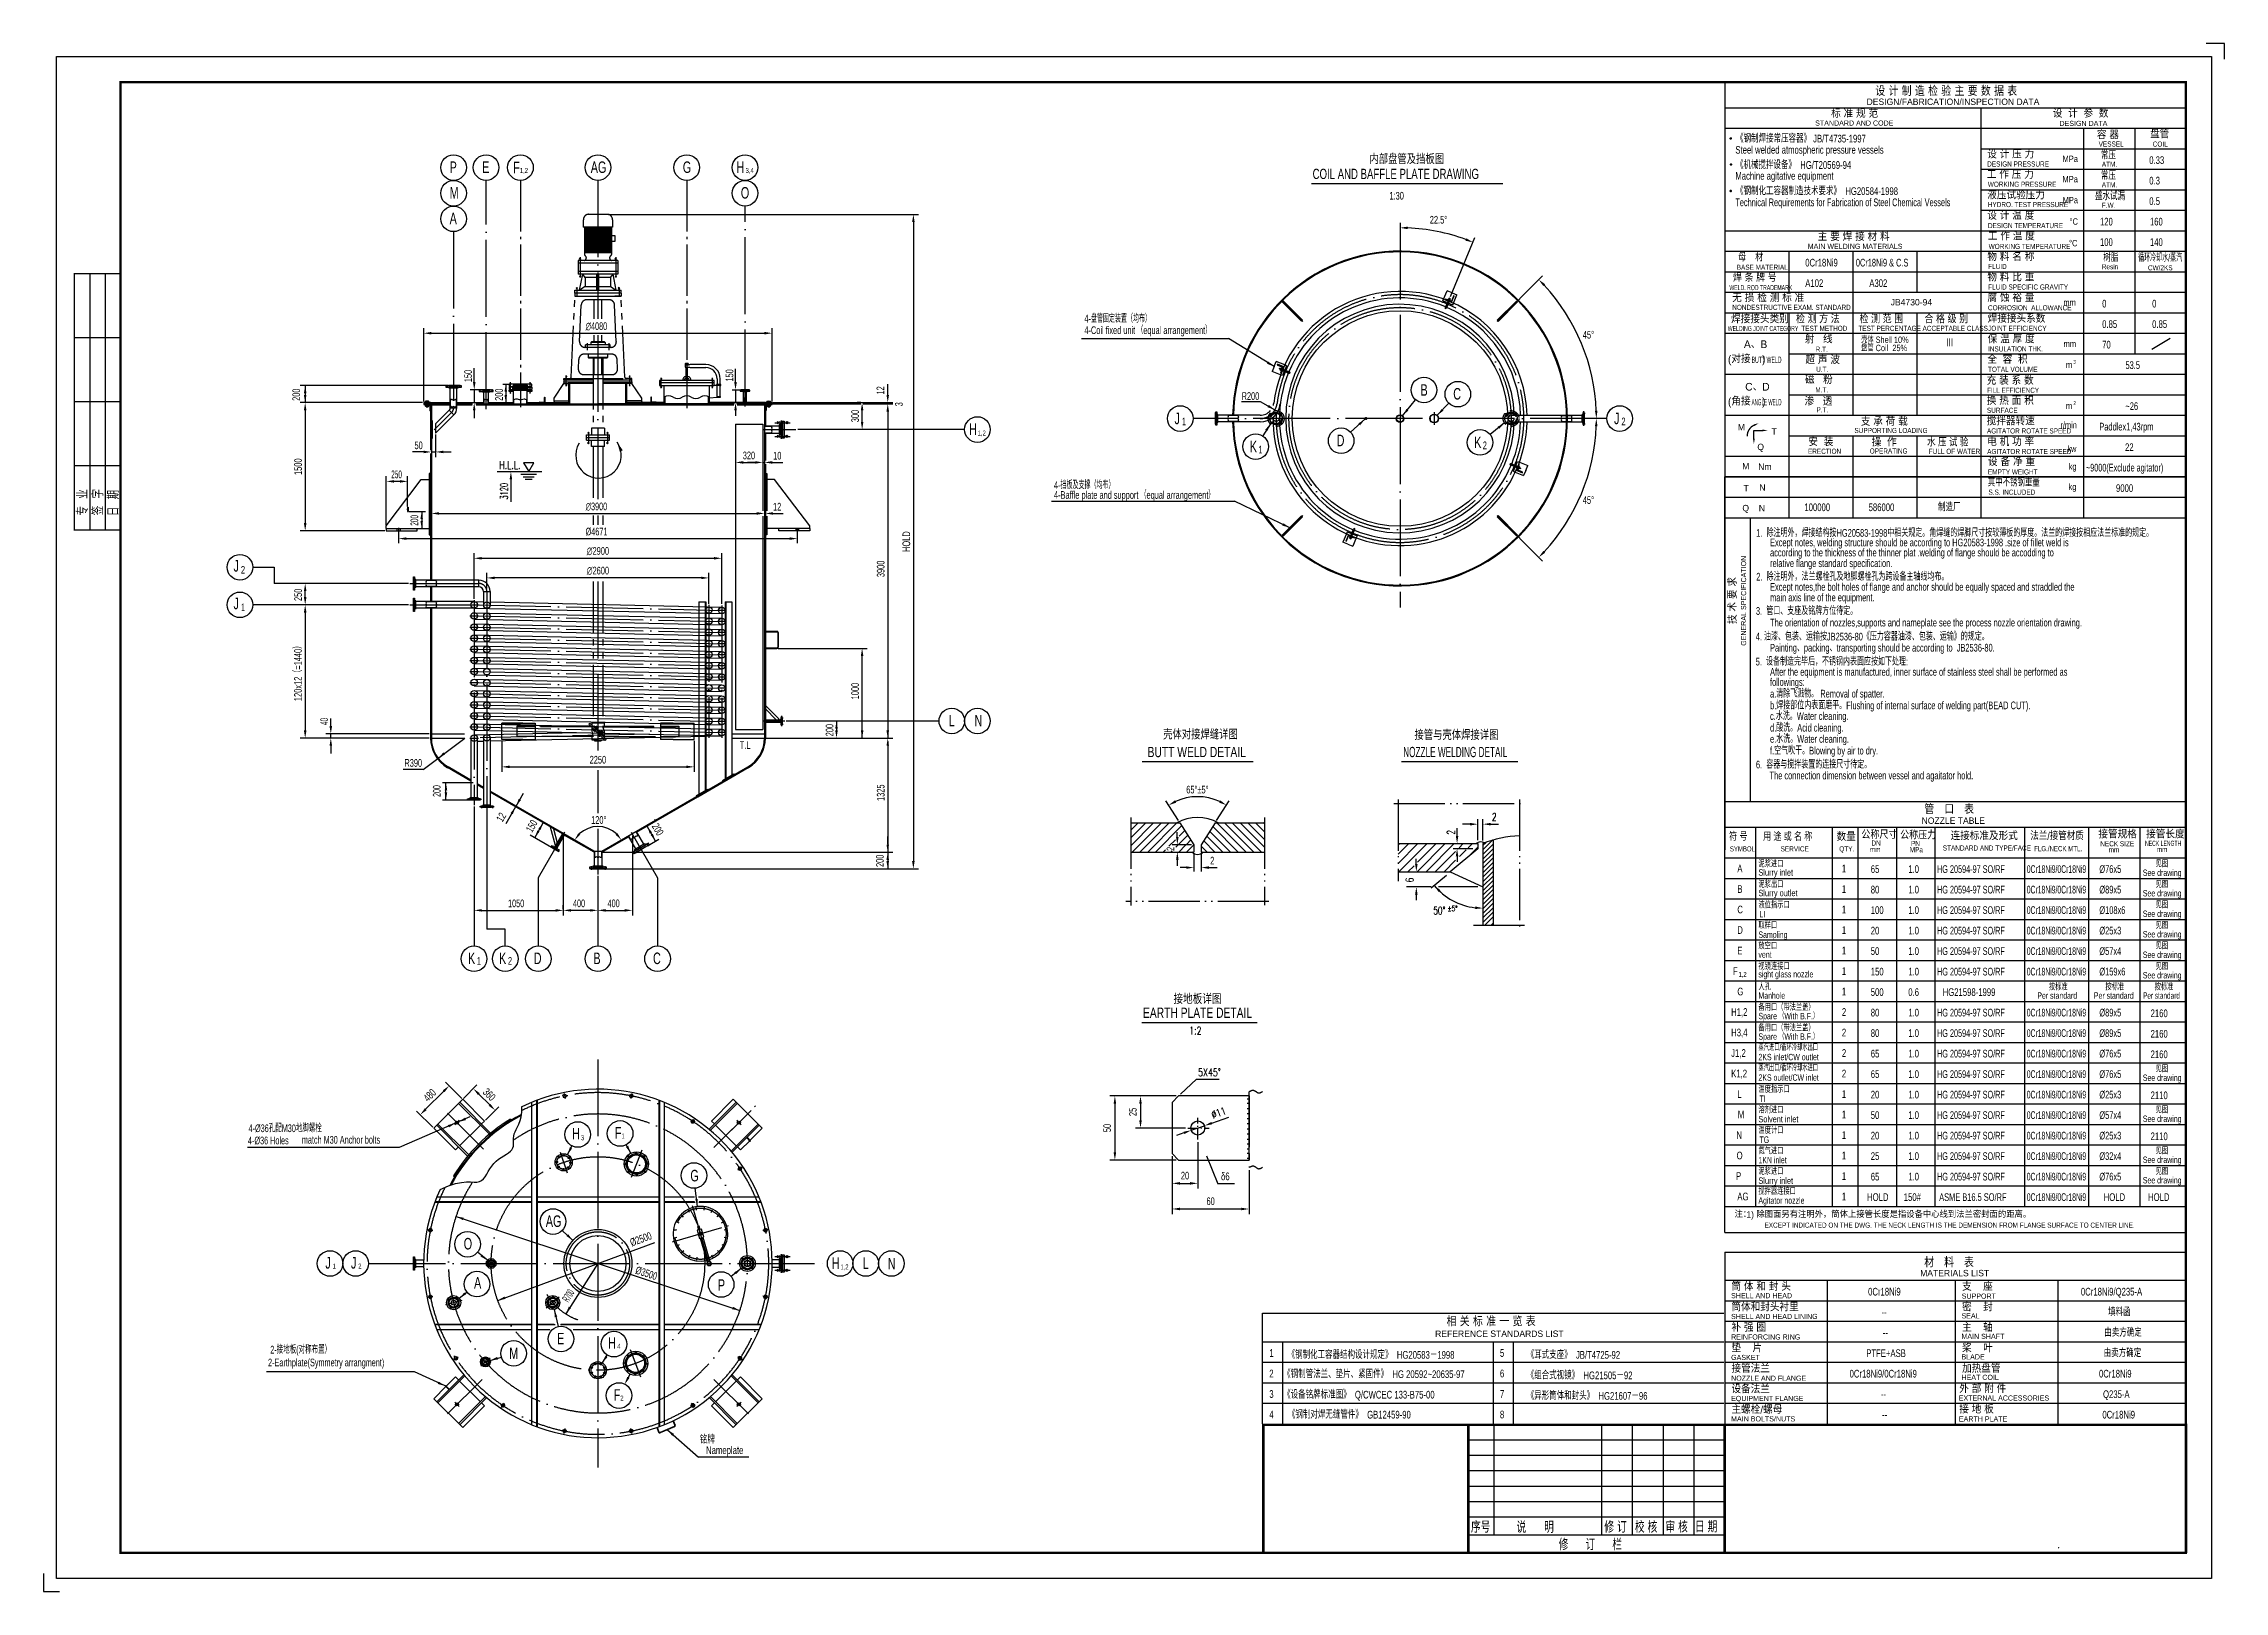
# Model space of a CAD drawing. Extents: x 7203 to 32733, y 57887 to 76007.
import ezdxf
from ezdxf.enums import TextEntityAlignment as Align

# ---------------------------------------------------------------- set-up
doc = ezdxf.new("R2010")
doc.units = 0
doc.header["$LTSCALE"] = 30
for name, pattern in [('CEN7', [6.3, 4, -1, 0.3, -1]), ('CENTER', [25, 20, -2, 1, -2]), ('DASHDOT-M', [36, 30, -3, 0, -3]), ('DIVIDE-M', [27, 20, -2, 0.5, -2, 0.5, -2]), ('HIDDEN-M', [7, 5, -2]), ('PHANTOM', [32.5, 20, -2.5, 2.5, -2.5, 2.5, -2.5])]:
    doc.linetypes.add(name, pattern=pattern)
doc.layers.get('0').update_dxf_attribs({"linetype": 'CONTINUOUS'})
for name, color, linetype in [('CENTER', 1, 'CENTER'), ('CONT', 4, 'CONTINUOUS'), ('DIM', 7, 'CONTINUOUS'), ('PHANTOM', 3, 'PHANTOM')]:
    doc.layers.add(name, color=color, linetype=linetype)
doc.styles.add('HZ', font='ced.shx', dxfattribs={"width": 0.7, "height": 90, "bigfont": 'hz.shx'})
doc.styles.add('ROMANS', font='romans', dxfattribs={"width": 0.7, "height": 210})
doc.styles.get("Standard").update_dxf_attribs({"font": 'simplex.shx', "width": 0.75})

msp = doc.modelspace()

# ---------------------------------------------------------------- texts
at = {"style": 'HZ'}
for s, height, p in [('DESIGN/FABRICATION/INSPECTION DATA', 75, (28544, 75289)), ('设 计 制 造 检 验 主 要 数 据 表', 105, (28646, 75396)), ('STANDARD AND CODE', 60, (27942, 75047)), ('标 准 规 范', 90, (28129, 75140)), ('DESIGN DATA', 60, (30802, 75043)), ('容 器', 90, (31240, 74892)), ('盘管', 90, (31863, 74901)), ('设 计 压 力', 90, (29956, 74664)), ('工 作 压 力', 90, (29952, 74426)), ('液压试验压力', 90, (29957, 74186)), ('设 计 温 度', 90, (29957, 73947)), ('主 要 焊 接 材 料', 90, (27972, 73698)), ('工 作 温 度', 90, (29964, 73705)), ('MAIN WELDING MATERIALS', 60, (27855, 73604)), ('物 料 名 称', 90, (29958, 73464)), ('物 料 比 重', 90, (29958, 73224)), ('无 损 检 测 标 准', 90, (26972, 72983)), ('JB4730-94', 75, (28826, 72942)), ('腐 蚀 裕 量', 90, (29959, 72984)), ('焊接接头类别', 90, (26958, 72735)), ('焊接接头系数', 90, (29962, 72741)), ('A、B', 90, (27108, 72443)), ('射   线', 90, (27821, 72500)), ('保 温 厚 度', 90, (29962, 72501)), ('(对接    )', 90, (26921, 72268)), ('超 声 波', 90, (27828, 72257)), ('全  容  积', 90, (29958, 72261)), ('C、D', 90, (27123, 71945)), ('磁   粉', 90, (27822, 72024)), ('充 装 系 数', 90, (29950, 72014)), ('(角接    )', 90, (26921, 71772)), ('渗   透', 90, (27818, 71771)), ('换 热 面 积', 90, (29951, 71779)), ('M', 75, (27037, 71479)), ('T', 75, (27432, 71428)), ('支 承 荷 载 ', 90, (28476, 71534)), ('搅拌器转速', 90, (29950, 71540)), ('Q', 75, (27265, 71248)), ('安  装', 90, (27863, 71296)), ('操  作', 90, (28604, 71292)), ('电 机 功 率', 90, (29956, 71298)), ('M', 75, (27088, 71023)), ('Nm', 75, (27275, 71017)), ('设 备 净 重', 90, (29966, 71064)), ('T', 75, (27103, 70766)), ('N', 75, (27289, 70772)), ('Q', 75, (27090, 70532)), ('N', 75, (27282, 70531)), ('NOZZLE TABLE', 75, (29188, 66873)), ('管   口   表', 105, (29221, 66989)), ('接管规格', 90, (31257, 66703)), ('接管长度', 90, (31817, 66704)), ('注：', 75, (26998, 62264)), ('    1) 除图面另有注明外，筒体上接管长度是指设备中心线到法兰密封面的距离。', 75, (27025, 62262))]:
    msp.add_text(s, height=height, dxfattribs=at).set_placement(p)
for s, p in [('设  计  参  数', (30724, 75187)), ('数量', (28193, 66719)), ('连接标准及形式', (29527, 66729))]:
    msp.add_text(s, height=90, dxfattribs=at).set_placement(p, align=Align.MIDDLE_LEFT)
for s, height, width, p in [('Steel welded atmospheric pressure vessels', 90, 0.75, (27008, 74719)), ('《钢制焊接常压容器》 JB/T4735-1997', 90, 0.75, (27016, 74850)), ('VESSEL', 60, 0.75, (31261, 74802)), ('COIL', 60, 0.75, (31894, 74801)), ('《机械搅拌设备》  HG/T20569-94', 90, 0.75, (27015, 74541)), ('DESIGN PRESSURE', 60, 0.75, (29956, 74568)), ('MPa', 75, 0.7, (30838, 74621)), ('常压', 90, 0.75, (31287, 74655)), ('ATM.', 60, 0.75, (31298, 74565)), ('0.33', 90, 0.75, (31853, 74598)), ('Machine agitative equipment', 90, 0.75, (27008, 74414)), ('《钢制化工容器制造技术要求》  HG20584-1998', 90, 0.75, (27016, 74235)), ('WORKING PRESSURE', 60, 0.75, (29963, 74331)), ('MPa', 75, 0.7, (30837, 74383)), ('常压', 90, 0.75, (31287, 74415)), ('ATM.', 60, 0.75, (31298, 74325)), ('0.3', 90, 0.75, (31853, 74358)), ('Technical Requirements for Fabrication of Steel Chemical Vessels', 90, 0.57, (27008, 74104)), ('HYDRO. TEST PRESSURE', 60, 0.75, (29963, 74093)), ('MPa', 75, 0.7, (30839, 74138)), ('盛水试漏', 90, 0.75, (31219, 74175)), ('F.W.', 60, 0.75, (31298, 74085)), ('0.5', 90, 0.75, (31853, 74118)), ('DESIGN TEMPERATURE', 60, 0.75, (29965, 73847)), ('%%dC', 75, 0.7, (30920, 73887)), ('120', 90, 0.75, (31276, 73878)), ('160', 90, 0.75, (31861, 73878)), ('母    材', 90, 0.8, (27040, 73460)), ('WORKING TEMPERATURE', 60, 0.75, (29973, 73603)), ('%%dC', 75, 0.7, (30914, 73634)), ('100', 90, 0.75, (31276, 73638)), ('树脂', 90, 0.75, (31316, 73455)), ('循环冷却水/蒸汽', 90, 0.6, (31723, 73455)), ('140', 90, 0.75, (31861, 73638)), ('焊 条 牌 号', 90, 0.9, (26980, 73220)), ('BASE MATERIAL', 60, 0.75, (27024, 73359)), ('0Cr18Ni9', 90, 0.75, (27826, 73398)), ('0Cr18Ni9 & C.S', 90, 0.6, (28419, 73398)), ('FLUID', 60, 0.75, (29967, 73368)), ('Resin', 60, 0.75, (31298, 73365)), ('CW/2KS', 60, 0.75, (31838, 73353)), ('WELD. ROD TRADEMARK', 60, 0.6, (26938, 73121)), ('A102', 90, 0.75, (27826, 73158)), ('A302', 90, 0.75, (28576, 73158)), ('FLUID SPECIFIC GRAVITY', 60, 0.75, (29967, 73128)), ('NONDESTRUCTIVE EXAM. STANDARD', 60, 0.75, (26971, 72890)), ('检 测 方 法', 90, 0.9, (27718, 72735)), ('检 测 范 围', 90, 0.9, (28461, 72735)), ('合 格 级 别', 90, 0.9, (29221, 72735)), ('CORROSION  ALLOWANCE', 60, 0.75, (29965, 72885)), ('mm', 75, 0.7, (30848, 72940)), ('0', 90, 0.75, (31302, 72918)), ('0.85', 90, 0.75, (31302, 72678)), ('0', 90, 0.75, (31887, 72918)), ('0.85', 90, 0.75, (31887, 72678)), ('WELDING JOINT CATEGORY', 60, 0.6, (26919, 72642)), ('TEST METHOD', 60, 0.75, (27780, 72644)), ('TEST PERCENTAGE', 60, 0.75, (28448, 72644)), ('壳体 Shell 10%', 75, 0.75, (28480, 72503)), ('ACCEPTABLE CLASS', 60, 0.75, (29199, 72644)), ('Ⅲ', 90, 0.75, (29473, 72455)), ('JOINT EFFICIENCY', 60, 0.75, (29966, 72644)), ('mm', 75, 0.7, (30851, 72456)), ('70', 90, 0.75, (31302, 72438)), ('R.T.', 60, 0.75, (27948, 72400)), ('盘管 Coil  25%', 75, 0.75, (28480, 72407)), ('INSULATION THK.', 60, 0.75, (29966, 72403)), ('m', 75, 0.7, (30878, 72211)), ('3', 45, 0.7, (30965, 72258)), ('53.5', 90, 0.7, (31575, 72198)), ('U.T.', 60, 0.75, (27953, 72165)), ('TOTAL VOLUME', 60, 0.75, (29965, 72164)), ('M.T.', 60, 0.75, (27944, 71925)), ('P.T.', 60, 0.75, (27958, 71690)), ('SURFACE', 60, 0.75, (29953, 71684)), ('m', 75, 0.7, (30878, 71730)), ('2', 45, 0.7, (30965, 71776)), ('~26', 90, 0.7, (31575, 71718)), ('SUPPORTING LOADING', 60, 0.75, (28402, 71448)), ('AGITATOR ROTATE SPEED', 60, 0.75, (29953, 71443)), ('r/min', 75, 0.75, (30814, 71505)), ('Paddlex1,43rpm', 90, 0.7, (31269, 71478)), ('ERECTION', 60, 0.75, (27858, 71205)), ('OPERATING', 60, 0.75, (28581, 71208)), ('水 压 试 验', 90, 0.85, (29253, 71292)), ('FULL OF WATER', 60, 0.75, (29272, 71204)), ('AGITATOR ROTATE SPEED', 60, 0.75, (29956, 71202)), ('kw', 75, 0.75, (30895, 71227)), ('22', 90, 0.75, (31570, 71238)), ('EMPTY WEIGHT', 60, 0.75, (29965, 70963)), ('kg', 75, 0.7, (30910, 71019)), ('~9000(Exclude agitator)', 90, 0.65, (31112, 70998)), ('S.S. INCLUDED', 60, 0.75, (29971, 70726)), ('kg', 75, 0.7, (30908, 70782)), ('9000', 90, 0.75, (31464, 70758)), ('100000', 90, 0.75, (27816, 70534)), ('586000', 90, 0.75, (28568, 70534)), ('制造厂', 90, 0.75, (29381, 70534)), ('1.  除注明外，焊接结构按HG20583-1998中相关规定。角焊缝的焊脚尺寸按较薄板的厚度。法兰的焊接按相应法兰标准的规定。', 90, 0.7, (27252, 70234)), ('Except notes, welding structure should be according to HG20583-1998 .size of fillet weld is', 90, 0.7, (27414, 70122)), ('according to the thickness of the thinner plat .welding of flange should be accodding to  ', 90, 0.7, (27414, 70004)), ('relative flange standard specification.', 90, 0.7, (27414, 69879)), ('2.  除注明外，法兰螺栓孔及地脚螺栓孔为跨设备主轴线均布。', 90, 0.7, (27252, 69721)), ('main axis line of the equipment.', 90, 0.7, (27414, 69478)), ('Except notes,the bolt holes of flange and anchor should be equally spaced and straddled the  ', 90, 0.7, (27414, 69602)), ('3.  管口、支座及铭牌方位待定。', 90, 0.7, (27249, 69320)), ('The orientation of nozzles,supports and nameplate see the process nozzle orientation drawing.', 90, 0.7, (27414, 69184)), ('4. 油漆、包装、运输按JB2536-80《压力容器油漆、包装、运输》的规定。', 90, 0.7, (27246, 69020)), ('Painting、packing、transporting should be according to  JB2536-80.', 90, 0.7, (27414, 68890)), ('5.  设备制造完毕后，不锈钢内表面应按如下处理:', 90, 0.7, (27246, 68727)), ('After the equipment is manufactured, inner surface of stainless steel shall be performed as  ', 90, 0.7, (27414, 68607)), ('followings:', 90, 0.7, (27414, 68488)), ('a.清除飞溅物。 Removal of spatter.', 90, 0.7, (27414, 68352)), ('c.水洗。Water cleaning.', 90, 0.7, (27414, 68090)), ('b.焊接部位内表面磨平。Flushing of internal surface of welding part(BEAD CUT).', 90, 0.7, (27414, 68215)), ('d.酸洗。Acid cleaning.', 90, 0.7, (27414, 67953)), ('e.水洗。Water cleaning.', 90, 0.7, (27414, 67822)), ('f.空气吹干。Blowing by air to dry.', 90, 0.7, (27414, 67685)), ('6.  容器与搅拌装置的连接尺寸待定。', 90, 0.7, (27249, 67522)), ('The connection dimension between vessel and agaitator hold.', 90, 0.7, (27408, 67394)), ('公称尺寸', 90, 0.9, (28484, 66699)), ('DN', 60, 0.75, (28601, 66618)), ('公称压力', 90, 0.9, (28937, 66694)), ('法兰/接管材质', 90, 0.85, (30461, 66685)), ('A', 90, 0.75, (27031, 66305)), ('泥浆进口', 75, 0.75, (27278, 66366)), ('1', 90, 0.75, (28255, 66305)), ('65', 90, 0.75, (28593, 66298)), ('1.0', 90, 0.75, (29032, 66298)), ('HG 20594-97 SO/RF', 90, 0.65, (29369, 66298)), ('STANDARD AND TYPE/FACE', 60, 0.75, (29436, 66560)), ('0Cr18Ni9/0Cr18Ni9', 90, 0.53, (30419, 66298)), ('%%C76x5', 90, 0.7, (31269, 66298)), ('见图', 75, 0.75, (31928, 66366)), ('B', 90, 0.75, (27031, 66065)), ('泥浆出口', 75, 0.75, (27278, 66126)), ('Slurry inlet', 75, 0.75, (27278, 66266)), ('1', 90, 0.75, (28255, 66065)), ('80', 90, 0.75, (28593, 66058)), ('1.0', 90, 0.75, (29032, 66058)), ('HG 20594-97 SO/RF', 90, 0.65, (29369, 66058)), ('0Cr18Ni9/0Cr18Ni9', 90, 0.53, (30419, 66058)), ('%%c89x5', 90, 0.7, (31269, 66058)), ('See drawing', 75, 0.65, (31778, 66263)), ('见图', 75, 0.75, (31928, 66126)), ('C', 90, 0.75, (27031, 65825)), ('液位指示口', 75, 0.75, (27278, 65886)), ('Slurry outlet', 75, 0.75, (27278, 66026)), ('1', 90, 0.75, (28255, 65825)), ('100', 90, 0.75, (28593, 65818)), ('1.0', 90, 0.75, (29032, 65818)), ('HG 20594-97 SO/RF', 90, 0.65, (29369, 65818)), ('0Cr18Ni9/0Cr18Ni9', 90, 0.53, (30419, 65818)), ('%%c108x6', 90, 0.7, (31269, 65818)), ('See drawing', 75, 0.65, (31778, 66023)), ('见图', 75, 0.75, (31928, 65886)), ('D', 90, 0.75, (27031, 65585)), ('取样口', 75, 0.75, (27278, 65646)), ('Sampling ', 75, 0.65, (27278, 65538)), ('LI', 75, 0.65, (27290, 65778)), ('1', 90, 0.75, (28255, 65585)), ('20', 90, 0.75, (28593, 65578)), ('1.0', 90, 0.75, (29032, 65578)), ('HG 20594-97 SO/RF', 90, 0.65, (29369, 65578)), ('0Cr18Ni9/0Cr18Ni9', 90, 0.53, (30419, 65578)), ('%%c25x3', 90, 0.7, (31269, 65578)), ('See drawing', 75, 0.65, (31778, 65783)), ('See drawing', 75, 0.65, (31778, 65543)), ('见图', 75, 0.75, (31928, 65646)), ('E', 90, 0.75, (27031, 65345)), ('vent', 75, 0.65, (27278, 65305)), ('放空口', 75, 0.75, (27278, 65406)), ('1', 90, 0.75, (28255, 65345)), ('50', 90, 0.75, (28593, 65338)), ('1.0', 90, 0.75, (29032, 65338)), ('HG 20594-97 SO/RF', 90, 0.65, (29369, 65338)), ('0Cr18Ni9/0Cr18Ni9', 90, 0.53, (30419, 65338)), ('%%c57x4', 90, 0.7, (31269, 65338)), ('See drawing', 75, 0.65, (31778, 65303)), ('见图', 75, 0.75, (31928, 65406)), ('F', 90, 0.75, (26980, 65105)), ('sight glass nozzle', 75, 0.65, (27278, 65075)), ('视镜连接口', 75, 0.75, (27278, 65166)), ('1', 90, 0.75, (28255, 65105)), ('150', 90, 0.75, (28593, 65098)), ('1.0', 90, 0.75, (29032, 65098)), ('HG 20594-97 SO/RF', 90, 0.65, (29369, 65098)), ('0Cr18Ni9/0Cr18Ni9', 90, 0.53, (30419, 65098)), ('%%c159x6', 90, 0.7, (31269, 65098)), ('See drawing', 75, 0.65, (31778, 65063)), ('见图', 75, 0.75, (31928, 65166)), ('G', 90, 0.75, (27031, 64865)), ('人孔', 75, 0.75, (27278, 64926)), ('Manhole', 75, 0.65, (27278, 64825)), ('1', 90, 0.75, (28255, 64865)), ('500', 90, 0.75, (28593, 64858)), ('0.6', 90, 0.75, (29032, 64858)), ('HG21598-1999', 90, 0.75, (29435, 64858)), ('Per standard', 75, 0.65, (30543, 64825)), ('按标准 ', 75, 0.75, (30678, 64926)), ('Per standard', 75, 0.65, (31205, 64825)), ('按标准 ', 75, 0.75, (31339, 64926)), ('Per standard', 75, 0.6, (31781, 64825)), ('按标准 ', 75, 0.75, (31916, 64926)), ('H1,2', 90, 0.75, (26959, 64625)), ('备用口（带法兰盖）', 75, 0.75, (27278, 64686)), ('Spare （With B.F.）', 75, 0.65, (27278, 64585)), ('2', 90, 0.75, (28255, 64625)), ('80', 90, 0.75, (28593, 64618)), ('1.0', 90, 0.75, (29032, 64618)), ('HG 20594-97 SO/RF', 90, 0.65, (29369, 64618)), ('0Cr18Ni9/0Cr18Ni9', 90, 0.53, (30419, 64618)), ('%%c89x5', 90, 0.7, (31269, 64618)), ('2160', 90, 0.75, (31869, 64610)), ('H3,4', 90, 0.75, (26959, 64385)), ('备用口（带法兰盖）', 75, 0.75, (27278, 64446)), ('Spare （With B.F.）', 75, 0.65, (27278, 64345)), ('2', 90, 0.75, (28255, 64385)), ('80', 90, 0.75, (28593, 64378)), ('1.0', 90, 0.75, (29032, 64378)), ('HG 20594-97 SO/RF', 90, 0.65, (29369, 64378)), ('0Cr18Ni9/0Cr18Ni9', 90, 0.53, (30419, 64378)), ('%%c89x5', 90, 0.7, (31269, 64378)), ('2160', 90, 0.75, (31869, 64370)), ('J1,2', 90, 0.75, (26959, 64145)), ('蒸汽进口/循环冷却水出口', 75, 0.63, (27278, 64218)), ('2KS inlet/CW outlet', 75, 0.65, (27278, 64105)), ('2', 90, 0.75, (28255, 64145)), ('65', 90, 0.75, (28593, 64138)), ('1.0', 90, 0.75, (29032, 64138)), ('HG 20594-97 SO/RF', 90, 0.65, (29369, 64138)), ('0Cr18Ni9/0Cr18Ni9', 90, 0.53, (30419, 64138)), ('%%C76x5', 90, 0.7, (31269, 64138)), ('2160', 90, 0.75, (31869, 64130)), ('K1,2', 90, 0.75, (26959, 63905)), ('蒸汽出口/循环冷却水进口', 75, 0.63, (27278, 63978)), ('2KS outlet/CW inlet', 75, 0.65, (27278, 63865)), ('2', 90, 0.75, (28255, 63905)), ('65', 90, 0.75, (28593, 63898)), ('1.0', 90, 0.75, (29032, 63898)), ('HG 20594-97 SO/RF', 90, 0.65, (29369, 63898)), ('0Cr18Ni9/0Cr18Ni9', 90, 0.53, (30419, 63898)), ('%%C76x5', 90, 0.7, (31269, 63898)), ('See drawing', 75, 0.65, (31778, 63863)), ('见图', 75, 0.75, (31928, 63966)), ('L', 90, 0.75, (27031, 63665)), ('温度指示口', 75, 0.75, (27278, 63726)), ('TI', 75, 0.65, (27290, 63618)), ('1', 90, 0.75, (28255, 63665)), ('20', 90, 0.75, (28593, 63658)), ('1.0', 90, 0.75, (29032, 63658)), ('HG 20594-97 SO/RF', 90, 0.65, (29369, 63658)), ('0Cr18Ni9/0Cr18Ni9', 90, 0.53, (30419, 63658)), ('%%c25x3', 90, 0.7, (31269, 63658)), ('2110', 90, 0.75, (31869, 63650)), ('M', 90, 0.75, (27037, 63425)), ('溶剂进口', 75, 0.75, (27278, 63486)), ('温度计口', 75, 0.75, (27278, 63246)), ('Solvent inlet', 75, 0.75, (27278, 63378)), ('1', 90, 0.75, (28255, 63425)), ('50', 90, 0.75, (28593, 63418)), ('1.0', 90, 0.75, (29032, 63418)), ('HG 20594-97 SO/RF', 90, 0.65, (29369, 63418)), ('0Cr18Ni9/0Cr18Ni9', 90, 0.53, (30419, 63418)), ('%%c57x4', 90, 0.7, (31269, 63418)), ('See drawing', 75, 0.65, (31778, 63383)), ('见图', 75, 0.75, (31928, 63486)), ('N', 90, 0.75, (27020, 63185)), ('氮气进口', 75, 0.75, (27278, 63006)), ('TG', 75, 0.65, (27290, 63138)), ('1', 90, 0.75, (28255, 63185)), ('20', 90, 0.75, (28593, 63178)), ('1.0', 90, 0.75, (29032, 63178)), ('HG 20594-97 SO/RF', 90, 0.65, (29369, 63178)), ('0Cr18Ni9/0Cr18Ni9', 90, 0.53, (30419, 63178)), ('%%c25x3', 90, 0.7, (31269, 63178)), ('2110', 90, 0.75, (31869, 63170)), ('见图', 75, 0.75, (31928, 63006)), ('O', 90, 0.75, (27023, 62945)), ('泥浆进口', 75, 0.75, (27278, 62766)), ('1KN inlet', 75, 0.65, (27278, 62899)), ('1', 90, 0.75, (28255, 62945)), ('25', 90, 0.75, (28593, 62938)), ('1.0', 90, 0.75, (29032, 62938)), ('HG 20594-97 SO/RF', 90, 0.65, (29369, 62938)), ('0Cr18Ni9/0Cr18Ni9', 90, 0.53, (30419, 62938)), ('%%c32x4', 90, 0.7, (31269, 62938)), ('See drawing', 75, 0.65, (31778, 62903)), ('见图', 75, 0.75, (31928, 62766)), ('P', 90, 0.75, (27016, 62705)), ('AG', 90, 0.75, (27031, 62465)), ('搅拌器连接口', 75, 0.75, (27278, 62533)), ('Slurry inlet', 75, 0.75, (27278, 62658)), ('1', 90, 0.75, (28255, 62705)), ('1', 90, 0.75, (28255, 62465)), ('HOLD', 90, 0.75, (28550, 62458)), ('65', 90, 0.75, (28593, 62698)), ('150#', 90, 0.75, (28979, 62458)), ('1.0', 90, 0.75, (29032, 62698)), ('HG 20594-97 SO/RF', 90, 0.65, (29369, 62698)), ('ASME B16.5 SO/RF', 90, 0.7, (29394, 62458)), ('0Cr18Ni9/0Cr18Ni9', 90, 0.53, (30419, 62698)), ('0Cr18Ni9/0Cr18Ni9', 90, 0.53, (30419, 62458)), ('%%c76x5', 90, 0.7, (31269, 62698)), ('HOLD', 90, 0.75, (31320, 62458)), ('See drawing', 75, 0.65, (31778, 62663)), ('HOLD', 90, 0.75, (31839, 62458)), ('Agitator nozzle', 75, 0.65, (27278, 62426)), ('EXCEPT INDICATED ON THE DWG. THE NECK LENGTH IS THE DEMENSION FROM FLANGE SURFACE TO CENTER LINE.', 60, 0.75, (27349, 62145))]:
    msp.add_text(s, height=height, dxfattribs=dict(at, width=width)).set_placement(p)
for s, height, width, p, p2 in [('BUTT WELD', 75, 0.563723, (27198, 72268), (27548, 72268)), ('ANGLE WELD', 75, 0.500448, (27198, 71773), (27548, 71773)), ('FILL EFFICIENCY', 60, 0.843615, (29955, 71919), (30563, 71919)), ('其中不锈钢重量', 90, 0.854229, (29963, 70824), (30571, 70824)), ('NECK LENGTH', 60, 0.684778, (31804, 66615), (32228, 66615)), ('FLG./NECK MTL.', 60, 0.768884, (30507, 66553), (31067, 66553))]:
    msp.add_text(s, height=height, dxfattribs=dict(at, width=width)).set_placement(p, p2, align=Align.FIT)
for s, height, p in [('GENERAL SPECIFICATION', 60, (27134, 68957)), ('技 术 要 求', 90, (27023, 69212))]:
    msp.add_text(s, height=height, rotation=90, dxfattribs=at).set_placement(p)
at = {"color": 7, "linetype": 'Continuous'}
for s, height, style, width, p in [('壳体对接焊缝详图', 120, 'HZ', 0.7, (20309, 67861)), ('接管与壳体焊接详图', 120, 'HZ', 0.7, (23251, 67855)), ('65%%D%%P5%%D', 90, 'HZ', 0.6, (20580, 67229)), ('2', 90, 'ROMANS', 0.7, (24158, 66908)), ('2', 90, 'HZ', 0.6, (20860, 66397)), ('50%%D', 90, 'ROMANS', 0.7, (23472, 65813)), ('%%P5%%D', 60, 'ROMANS', 0.7, (23637, 65852))]:
    msp.add_text(s, height=height, dxfattribs=dict(at, style=style, width=width)).set_placement(p)
for s, style, width, p in [('2', 'ROMANS', 0.7, (23722, 66746)), ('2', 'HZ', 0.6, (20439, 66556)), ('6', 'ROMANS', 0.7, (23239, 66188))]:
    msp.add_text(s, height=90, rotation=90, dxfattribs=dict(at, style=style, width=width)).set_placement(p)
at = {"style": 'HZ'}
for s, height, width, p in [('符 号', 90, 0.8, (26935, 66722)), ('用 途 或 名 称', 90, 0.8, (27333, 66720)), ('PN', 60, 0.75, (29064, 66643)), ('NECK SIZE', 60, 0.75, (31280, 66640)), ('SYMBOL', 60, 0.7, (26944, 66580)), ('SERVICE', 60, 0.75, (27538, 66580)), ('QTY.', 60, 0.75, (28224, 66580))]:
    msp.add_text(s, height=height, dxfattribs=dict(at, width=width)).set_placement(p, align=Align.MIDDLE_LEFT)
at = {"style": 'HZ', "width": 0.75}
for s, p in [('mm', (28582, 66525)), ('MPa', (29049, 66522)), ('mm', (31378, 66522)), ('mm', (31941, 66526))]:
    msp.add_text(s, height=60, dxfattribs=at).set_placement(p, align=Align.BOTTOM_LEFT)
at = {"layer": 'DIM', "linetype": 'Continuous', "style": 'HZ'}
for s, height, width, p in [('P', 135, 0.7, (11956, 74493)), ('E', 135, 0.7, (12337, 74493)), ('F', 135, 0.7, (12700, 74490)), ('1,2', 58.5, 0.7, (12778, 74493)), ('AG', 135, 0.7, (13608, 74493)), ('G', 135, 0.7, (14686, 74493)), ('H', 135, 0.7, (15313, 74493)), ('3,4', 58.5, 0.7, (15421, 74493)), ('M', 135, 0.7, (11956, 74193)), ('O', 135, 0.7, (15365, 74193)), ('A', 135, 0.7, (11956, 73893)), ('∅4080', 90, 0.65, (13548, 72654)), ('C', 135, 0.7, (23705, 71840)), ('H', 135, 0.7, (18038, 71426)), ('50', 90, 0.6, (11545, 71259)), ('320', 90, 0.6, (15388, 71141)), ('10', 90, 0.6, (15744, 71138)), ('1,2', 58.5, 0.7, (18138, 71419)), ('D', 135, 0.7, (22340, 71294)), ('250', 90, 0.5, (11272, 70919)), ('∅3900', 90, 0.65, (13548, 70544)), ('12', 90, 0.6, (15742, 70541)), ('%%c4671', 90, 0.65, (13548, 70250)), ('J', 135, 0.7, (9426, 69826)), ('J', 135, 0.7, (9426, 69386)), ('L', 135, 0.7, (17800, 68014)), ('N', 135, 0.7, (18100, 68014)), ('1050', 90, 0.65, (12640, 65897)), ('400', 90, 0.65, (13400, 65897)), ('400', 90, 0.65, (13805, 65897)), ('K', 135, 0.7, (12171, 65231)), ('K', 135, 0.7, (12535, 65231)), ('D', 135, 0.7, (12941, 65231)), ('B', 135, 0.7, (13639, 65231)), ('C', 135, 0.7, (14337, 65231)), ('1', 90, 0.65, (12275, 65224)), ('2', 90, 0.65, (12639, 65224)), ('F', 135, 0.7, (13891, 63187)), ('H', 135, 0.7, (13388, 63178)), ('3', 58.5, 0.7, (13493, 63169)), ('1', 58.5, 0.7, (13968, 63190)), ('G', 135, 0.7, (14774, 62687)), ('AG', 135, 0.7, (13082, 62154)), ('J', 135, 0.7, (10501, 61666)), ('J', 135, 0.7, (10801, 61666)), ('O', 135, 0.7, (12121, 61890)), ('H', 135, 0.7, (16430, 61663)), ('L', 135, 0.7, (16793, 61663)), ('N', 135, 0.7, (17085, 61656)), ('1', 58.5, 0.7, (10586, 61666)), ('2', 58.5, 0.7, (10886, 61666)), ('A', 135, 0.7, (12242, 61433)), ('P', 135, 0.7, (15096, 61406)), ('1,2', 58.5, 0.7, (16531, 61656)), ('E', 135, 0.7, (13213, 60779)), ('H', 135, 0.7, (13810, 60727)), ('4', 58.5, 0.7, (13919, 60727)), ('F', 135, 0.7, (13877, 60119)), ('2', 58.5, 0.7, (13954, 60121))]:
    msp.add_text(s, height=height, dxfattribs=dict(at, width=width)).set_placement(p)
at = {"layer": 'DIM', "style": 'HZ'}
for s, height, width, p in [('内部盘管及挡板图', 120, 0.7, (22724, 74597)), ('COIL AND BAFFLE PLATE DRAWING ', 120, 0.7, (22059, 74422)), ('1:30', 90, 0.7, (22958, 74181)), ('4-盘管固定装置（均布）', 90, 0.6, (19387, 72742)), ('4-Coil fixed unit （equal arrangement）', 90, 0.6, (19387, 72607)), ('4-挡板及支撑（均布）', 90, 0.6, (19031, 70794)), ('4-Baffle plate and support （equal arrangement）', 90, 0.6, (19031, 70678)), ('BUTT WELD DETAIL', 120, 0.75, (20127, 67654)), ('NOZZLE WELDING DETAIL', 120, 0.6, (23119, 67654)), ('接地板详图', 120, 0.75, (20430, 64764)), ('EARTH PLATE DETAIL', 120, 0.75, (20073, 64601)), ('4-%%c36孔配M30地脚螺栓', 90, 0.65, (9602, 63264)), ('4-%%c36 Holes', 90, 0.65, (9595, 63121)), ('match M30 Anchor bolts', 90, 0.65, (10226, 63129)), ('δ6', 90, 0.75, (20987, 62701)), ('0Cr18Ni9', 90, 0.75, (28562, 61351)), ('0Cr18Ni9/Q235-A', 90, 0.75, (31053, 61351)), ('SHELL AND HEAD LINING', 60, 0.95, (26958, 61076)), ('--', 90, 0.75, (28719, 61111)), ('填料函', 90, 0.75, (31372, 61111)), ('2-接地板(对称布置）', 90, 0.65, (9856, 60672)), ('--', 90, 0.75, (28734, 60871)), ('由卖方确定', 90, 0.75, (31327, 60871)), ('2-Earthplate(Symmetry arrangment)', 90, 0.65, (9830, 60522)), ('1', 90, 0.75, (21552, 60633)), ('《钢制化工容器结构设计规定》  HG20583－1998', 90, 0.75, (21766, 60611)), ('5', 90, 0.75, (24252, 60633)), ('《耳式支座》  JB/T4725-92', 90, 0.75, (24565, 60611)), ('PTFE+ASB', 90, 0.75, (28540, 60631)), ('由卖方确定', 90, 0.75, (31320, 60631)), ('2', 90, 0.75, (21552, 60393)), (' 《钢制管法兰、垫片、紧固件》  HG 20592~20635-97', 90, 0.75, (21689, 60385)), ('6', 90, 0.75, (24252, 60393)), ('《组合式视镜》  HG21505－92', 90, 0.75, (24565, 60371)), ('0Cr18Ni9/0Cr18Ni9', 90, 0.75, (28345, 60391)), ('0Cr18Ni9', 90, 0.75, (31265, 60391)), ('4', 90, 0.75, (21552, 59913)), ('3', 90, 0.75, (21552, 60153)), (' 《设备铭牌标准图》  Q/CWCEC 133-B75-00', 90, 0.75, (21689, 60145)), ('《钢制对焊无缝管件》  GB12459-90', 90, 0.75, (21769, 59911)), ('8', 90, 0.75, (24252, 59913)), ('7', 90, 0.75, (24252, 60153)), ('《异形筒体和封头》  HG21607－96', 90, 0.75, (24565, 60131)), ('--', 90, 0.75, (28711, 60151)), ('0Cr18Ni9', 90, 0.75, (31305, 59911)), ('Q235-A', 90, 0.75, (31312, 60151)), ('--', 90, 0.75, (28726, 59911)), ('序号', 135, 0.8, (23913, 58574)), ('说      明', 135, 0.7, (24446, 58572)), ('修 订', 135, 0.7, (25474, 58574)), ('校 核', 135, 0.7, (25832, 58573)), ('审 核', 135, 0.7, (26189, 58575)), ('日 期', 135, 0.7, (26534, 58577)), ('修     订     栏', 135, 0.8, (24939, 58369))]:
    msp.add_text(s, height=height, dxfattribs=dict(at, width=width)).set_placement(p)
at = {"layer": 'DIM', "color": 7, "linetype": 'Continuous', "style": 'HZ'}
for s, height, width, p in [('22.5%%D', 90, 0.7, (23431, 73900)), ('45%%D', 90, 0.7, (25222, 72554)), ('B', 135, 0.7, (23322, 71885)), ('R200', 90, 0.6, (21228, 71836)), ('J', 135, 0.7, (20442, 71552)), ('1', 90, 0.7, (20529, 71539)), ('J', 135, 0.7, (25587, 71552)), ('2', 90, 0.7, (25674, 71539)), ('K', 135, 0.7, (21324, 71222)), ('1', 90, 0.7, (21424, 71209)), ('K', 135, 0.7, (23951, 71272)), ('2', 90, 0.7, (24051, 71259)), ('45%%D', 90, 0.7, (25222, 70619)), ('2', 90, 0.7, (9513, 69802)), ('1', 90, 0.7, (9513, 69363)), ('T.L', 90, 0.7, (15352, 67750)), ('R390', 90, 0.6, (11427, 67541)), ('120%%D', 90, 0.6, (13613, 66873)), ('1,2', 58.5, 0.7, (27045, 65081)), ('M', 135, 0.7, (12654, 60606))]:
    msp.add_text(s, height=height, dxfattribs=dict(at, width=width)).set_placement(p)
at = {"layer": 'DIM', "linetype": 'Continuous', "style": 'HZ'}
for s, rotation, width, p in [('150', 90, 0.6, (12217, 72044)), ('150', 90, 0.6, (15277, 72051)), ('200', 90, 0.6, (10205, 71825)), ('200', 90, 0.6, (12579, 71825)), ('12', 90, 0.6, (17044, 71900)), ('3', 90, 0.6, (17260, 71761)), ('200', 90, 0.5, (11588, 70363)), ('250', 90, 0.6, (10227, 69482)), ('40', 90, 0.5, (10532, 68030)), ('200', 90, 0.6, (16449, 67898)), ('200', 90, 0.55, (11850, 67188)), ('150', 60, 0.55, (12921, 66765)), ('200', 300, 0.55, (14320, 66845)), ('200', 90, 0.6, (17037, 66368))]:
    msp.add_text(s, height=90, rotation=rotation, dxfattribs=dict(at, width=width)).set_placement(p)
at = {"layer": 'DIM', "width": 0.75}
msp.add_text('H.L.L.', height=90, dxfattribs=at).set_placement((12662, 71072), align=Align.MIDDLE)
at = {"layer": 'DIM', "style": 'HZ', "width": 0.85}
for s, p in [('专  业', (7724, 70482)), ('签  字', (7904, 70486)), ('日  期', (8084, 70475))]:
    msp.add_text(s, height=132, rotation=90, dxfattribs=at).set_placement(p)
at = {"layer": 'DIM', "width": 0.6}
msp.add_text('3120', height=90, rotation=90, dxfattribs=at).set_placement((12639, 70669))
at = {"layer": 'DIM', "color": 7, "linetype": 'Continuous', "style": 'HZ'}
for s, rotation, width, p in [('12', 60, 0.7, (12574, 66886)), ('%%c2500', 20.2299, 0.6, (14088, 61925)), ('%%C3500', 341.6782, 0.6, (14122, 61611)), ('R700', 57.436, 0.4, (13344, 61265))]:
    msp.add_text(s, height=90, rotation=rotation, dxfattribs=dict(at, width=width)).set_placement(p)
at = {"layer": 'DIM', "width": 0.75}
msp.add_text('1:2', height=90, dxfattribs=at).set_placement((20614, 64408))
msp.add_text('5X45%%D', height=90, dxfattribs=at).set_placement((20984, 63964), align=Align.MIDDLE_RIGHT)
at = {"layer": 'DIM', "style": 'HZ'}
for s, height, p in [('材   料   表', 105, (29219, 61683)), ('MATERIALS LIST', 75, (29171, 61576)), ('SHELL AND HEAD', 60, (26958, 61319)), ('筒 体 和 封 头', 90, (26962, 61408)), ('SUPPORT', 60, (29658, 61314)), ('支    座', 90, (29662, 61408)), ('相 关 标 准 一 览 表', 105, (23627, 60992)), ('补 强 圈', 90, (26962, 60928)), ('筒体和封头衬里', 90, (26962, 61168)), ('SEAL', 60, (29655, 61083)), ('密    封', 90, (29662, 61168)), ('主    轴', 90, (29662, 60928)), ('REFERENCE STANDARDS LIST', 75, (23493, 60866)), ('REINFORCING RING', 60, (26958, 60836)), ('垫    片', 90, (26962, 60688)), ('MAIN SHAFT', 60, (29655, 60843)), ('桨    叶', 90, (29662, 60688)), ('GASKET', 60, (26958, 60596)), ('接管法兰', 90, (26962, 60448)), ('BLADE', 60, (29655, 60603)), ('加热盘管', 90, (29662, 60448)), ('NOZZLE AND FLANGE', 60, (26958, 60353)), ('设备法兰', 90, (26962, 60208)), ('外 部 附 件', 90, (29629, 60211)), ('HEAT COIL', 60, (29655, 60363)), ('EQUIPMENT FLANGE', 60, (26958, 60116)), ('主螺栓/螺母', 90, (26962, 59968)), ('EXTERNAL ACCESSORIES', 60, (29623, 60121)), ('接 地 板', 90, (29629, 59971)), ('MAIN BOLTS/NUTS', 60, (26958, 59877)), ('EARTH PLATE', 60, (29625, 59876))]:
    msp.add_text(s, height=height, dxfattribs=at).set_placement(p)
at = {"layer": 'DIM', "style": 'HZ', "width": 0.75}
for s, p in [('铭牌', (14973, 59675)), ('Nameplate ', (15189, 59529))]:
    msp.add_text(s, height=90, dxfattribs=at).set_placement(p, align=Align.MIDDLE)
at = {"layer": 'DIM', "linetype": 'Continuous', "char_height": 90, "attachment_point": 5, "style": 'HZ'}
for s, insert, rotation in [('\\A1;300', (16703, 71647), 90), ('\\A1;1500', (10182, 71054), 90), ('HOLD', (17303, 70177), 90), ('3900', (17003, 69858), 90), ('120x12（=1440）', (10182, 68657), 90), ('\\A1;1000', (16703, 68427), 90), ('1325', (17003, 67237), 90), ('\\A1;480', (11723, 63696), 45), ('\\A1;360', (12420, 63704), 315)]:
    msp.add_mtext(s, dxfattribs=dict(at, insert=insert, rotation=rotation))
for s, insert in [('\\A1;∅2900', (13692, 70065)), ('\\A1;∅2600', (13692, 69835)), ('\\A1;2250', (13692, 67623))]:
    msp.add_mtext(s, dxfattribs=dict(at, insert=insert))
at = {"layer": 'DIM', "char_height": 90, "attachment_point": 5, "rotation": 90, "style": 'HZ'}
for s, insert in [('\\A1;50', (19654, 63312)), ('\\A1;25', (19954, 63500))]:
    msp.add_mtext(s, dxfattribs=dict(at, insert=insert))
at = {"layer": 'DIM', "insert": (20959, 63491), "char_height": 90, "attachment_point": 5, "rotation": 19.3089}
msp.add_mtext('\\A1;∅11', dxfattribs=at)
at = {"layer": 'DIM', "char_height": 90, "attachment_point": 5, "style": 'HZ'}
for s, insert in [('\\A1;20', (20565, 62754)), ('\\A1;60', (20865, 62454))]:
    msp.add_mtext(s, dxfattribs=dict(at, insert=insert))

# ---------------------------------------------------------------- blocks, each defined once
blk = doc.blocks.new('BOLTT')
at = {"color": 4, "linetype": 'Continuous'}
blk.add_lwpolyline([(-0.4, 0.8), (-0.9, 0), (-0.4, -0.8), (0.4, -0.8), (0.9, 0), (0.4, 0.8)], close=True, dxfattribs=at)
blk.add_circle((0, 0), 0.766, dxfattribs=at)
blk = doc.blocks.new('NUT')
at = {"color": 4, "linetype": 'Continuous'}
for p, q in [((-0.9, 0.6), (-0.9, 0.2)), ((0.7, 0.8), (-0.7, 0.8)), ((-0.4, 0.2), (-0.4, 0.6)), ((0.4, 0.2), (0.4, 0.6)), ((0.9, 0.2), (0.9, 0.6)), ((-0.7, 0), (0.7, 0))]:
    blk.add_line(p, q, dxfattribs=at)
at = {"color": 1, "linetype": 'DASHDOT-M'}
blk.add_line((0, -0.2), (0, 1), dxfattribs=at)
at = {"color": 4, "linetype": 'Continuous'}
for centre, radius, start, end in [((-0.7, 0.6), 0.236, 20.6783, 159.3217), ((-0.7, 0.2), 0.236, 200.6783, 339.3217), ((0, 0.1), 0.717, 51.9181, 128.0819), ((0, 0.7), 0.717, 231.9181, 308.0819), ((0.7, 0.6), 0.236, 20.6783, 159.3217), ((0.7, 0.2), 0.236, 200.6783, 339.3217)]:
    blk.add_arc(centre, radius, start, end, dxfattribs=at)

# ---------------------------------------------------------------- linework, layer by layer
for p, q in [((26883, 75557), (32283, 75557)), ((26883, 75557), (26883, 66570)), ((26883, 75557), (26883, 70937)), ((32283, 75557), (32283, 63113)), ((32283, 75557), (32283, 70937)), ((26883, 75257), (32283, 75257)), ((29883, 75257), (29883, 70457)), ((26883, 75017), (32283, 75017)), ((31083, 75017), (31083, 70457)), ((31683, 75017), (31683, 72377)), ((29883, 74777), (32283, 74777)), ((29883, 74537), (32283, 74537)), ((29883, 74297), (32283, 74297)), ((29883, 74057), (32283, 74057)), ((26883, 73817), (32283, 73817)), ((26883, 73577), (32283, 73577)), ((27633, 73577), (27633, 73097)), ((28383, 73577), (28383, 73097)), ((29133, 73577), (29133, 73097)), ((26883, 73337), (32283, 73337)), ((26883, 73097), (32283, 73097)), ((28383, 73097), (28383, 71657)), ((29883, 73097), (32283, 73097)), ((26883, 72857), (32283, 72857)), ((27633, 72857), (27633, 70457)), ((29133, 72857), (29133, 71657)), ((29883, 72857), (32283, 72857)), ((26883, 72617), (32283, 72617)), ((29883, 72617), (32283, 72617)), ((27633, 72377), (32283, 72377)), ((29883, 72377), (32283, 72377)), ((26883, 72137), (32283, 72137)), ((30483, 72137), (32283, 72137)), ((27633, 71897), (32283, 71897)), ((27783, 71897), (30483, 71897)), ((30483, 71897), (32283, 71897)), ((26883, 71657), (30483, 71657)), ((30483, 71657), (32283, 71657)), ((27225, 71479), (27325, 71479)), ((27225, 71383), (27225, 71479)), ((27633, 71417), (30483, 71417)), ((28383, 71417), (28383, 70457)), ((29133, 71417), (29133, 70457)), ((30483, 71417), (32283, 71417)), ((26883, 71177), (30483, 71177)), ((30483, 71177), (32283, 71177)), ((30483, 71177), (32283, 71177)), ((26883, 70937), (32283, 70937)), ((32283, 70937), (26883, 70937)), ((26883, 70937), (32283, 70937)), ((26883, 70937), (32283, 70937)), ((26883, 70937), (32283, 70937)), ((32283, 70937), (26883, 70937)), ((26883, 70937), (30483, 70937)), ((26883, 70937), (30483, 70937)), ((26883, 62089), (26883, 70937)), ((26883, 66570), (26883, 70937)), ((32283, 66570), (32283, 70937)), ((26883, 70697), (32283, 70697)), ((26883, 70457), (32283, 70457)), ((27183, 70457), (27183, 67134)), ((26883, 67134), (32283, 67134)), ((26883, 67134), (32283, 67134)), ((26883, 67134), (32283, 67134)), ((26883, 66834), (32283, 66834)), ((27243, 66834), (27243, 62394)), ((28143, 66834), (28143, 62394)), ((28443, 66834), (28443, 62394)), ((28893, 66834), (28893, 62394)), ((29343, 66834), (29343, 62394)), ((30393, 66834), (30393, 62394)), ((31143, 66834), (31143, 62394)), ((31743, 66834), (31743, 62394)), ((26883, 66474), (32283, 66474)), ((26883, 66234), (32283, 66234)), ((26883, 65994), (32283, 65994)), ((26883, 65754), (32283, 65754)), ((26883, 65514), (32283, 65514)), ((26883, 65274), (32283, 65274)), ((26883, 65034), (32283, 65034)), ((26883, 64794), (32283, 64794)), ((26883, 64554), (32283, 64554)), ((26883, 64314), (32283, 64314)), ((26883, 64074), (32283, 64074)), ((26883, 63834), (32283, 63834)), ((26883, 63594), (32283, 63594)), ((26883, 63354), (32283, 63354)), ((26883, 63114), (32283, 63114)), ((26883, 62874), (32283, 62874)), ((26883, 62634), (32283, 62634)), ((26883, 62394), (32283, 62394)), ((26883, 62089), (32283, 62089)), ((21471, 61145), (26871, 61145))]:
    msp.add_line(p, q)
at = {"color": 1, "linetype": 'DASHDOT-M'}
for p, q in [((12383, 71728), (12383, 74406)), ((13692, 74406), (13692, 72784)), ((15414, 71760), (15414, 74106)), ((23082, 73911), (23082, 69404)), ((23653, 72998), (23660, 73015)), ((13692, 72595), (13692, 70674)), ((21702, 72190), (21685, 72197)), ((11692, 71827), (11692, 71747)), ((15692, 71827), (15692, 71747)), ((15635, 71489), (16010, 71489)), ((15765, 71569), (15941, 71569)), ((20943, 71682), (20914, 71682)), ((20943, 71555), (20914, 71555)), ((22682, 71634), (22682, 71603)), ((23482, 71692), (23482, 71545)), ((25220, 71682), (25249, 71682)), ((25220, 71555), (25249, 71555)), ((15765, 71409), (15941, 71409)), ((24461, 71047), (24478, 71040)), ((11454, 70555), (11480, 70555)), ((13692, 70481), (13692, 70373)), ((11359, 70340), (11359, 70159)), ((16026, 70340), (16026, 70159)), ((22510, 70239), (22503, 70221)), ((11553, 69751), (11525, 69751)), ((13692, 69710), (13692, 67714)), ((11491, 69687), (12297, 69687)), ((11553, 69624), (11525, 69624)), ((11553, 69501), (11525, 69501)), ((12242, 69490), (12242, 67090)), ((12392, 69592), (12392, 66990)), ((11491, 69437), (12301, 69437)), ((11553, 69374), (11525, 69374)), ((12192, 69307), (12292, 69307)), ((14992, 69435), (14992, 67878)), ((15192, 69372), (15092, 69372)), ((15192, 69242), (15092, 69242)), ((15142, 69429), (15142, 67881)), ((12192, 69177), (12292, 69177)), ((12192, 69047), (12292, 69047)), ((15192, 69112), (15092, 69112)), ((15192, 68982), (15092, 68982)), ((12192, 68917), (12292, 68917)), ((12192, 68787), (12292, 68787)), ((15192, 68852), (15092, 68852)), ((15192, 68722), (15092, 68722)), ((12192, 68657), (12292, 68657)), ((12192, 68527), (12292, 68527)), ((15192, 68592), (15092, 68592)), ((15192, 68462), (15092, 68462)), ((12192, 68397), (12292, 68397)), ((12192, 68267), (12292, 68267)), ((15192, 68332), (15092, 68332)), ((15192, 68202), (15092, 68202)), ((12192, 68137), (12292, 68137)), ((12192, 68007), (12292, 68007)), ((15192, 68072), (15092, 68072)), ((15192, 67942), (15092, 67942)), ((15631, 68077), (15881, 68077)), ((15828, 68115), (15860, 68115)), ((15828, 68040), (15860, 68040)), ((11732, 67877), (12132, 67877)), ((12192, 67877), (12292, 67877)), ((15260, 67877), (15642, 67877)), ((13692, 67503), (13692, 66999)), ((12179, 67173), (12179, 67145)), ((12306, 67173), (12306, 67145)), ((12329, 67086), (12329, 67058)), ((12456, 67086), (12456, 67058)), ((13302, 66775), (12994, 66241)), ((13692, 66815), (13692, 66278)), ((14082, 66775), (14390, 66241)), ((14261, 66645), (14281, 66610)), ((13167, 66615), (13151, 66587)), ((13232, 66577), (13216, 66550)), ((14105, 66555), (14125, 66520)), ((13692, 64115), (13692, 59337)), ((11553, 61790), (11525, 61790)), ((15765, 61806), (15941, 61806)), ((11553, 61663), (11525, 61663)), ((15765, 61646), (15941, 61646))]:
    msp.add_line(p, q, dxfattribs=at)
at = {"color": 4, "linetype": 'Continuous'}
for p, q in [((23669, 73008), (23649, 73016)), ((23671, 73020), (23656, 73027)), ((21930, 72758), (21704, 72985)), ((21942, 72770), (21715, 72996)), ((23645, 73015), (23642, 73008)), ((23644, 73005), (23664, 72996)), ((23648, 73005), (23651, 73013)), ((23661, 73000), (23665, 73007)), ((23668, 72997), (23671, 73005)), ((24221, 72770), (24448, 72996)), ((24233, 72758), (24459, 72985)), ((21679, 72208), (21673, 72193)), ((21692, 72206), (21683, 72186)), ((21684, 72182), (21692, 72179)), ((21694, 72185), (21687, 72188)), ((21700, 72198), (21693, 72201)), ((21703, 72205), (21695, 72208)), ((21695, 72181), (21704, 72201)), ((11652, 71804), (11652, 71785)), ((11732, 71804), (11652, 71804)), ((11678, 71792), (11652, 71792)), ((11678, 71789), (11652, 71789)), ((11656, 71781), (11720, 71781)), ((11671, 71816), (11671, 71804)), ((11671, 71804), (11713, 71804)), ((11671, 71778), (11671, 71766)), ((11708, 71820), (11676, 71820)), ((11708, 71781), (11676, 71781)), ((11676, 71762), (11708, 71762)), ((11678, 71781), (11678, 71804)), ((11680, 71781), (11680, 71804)), ((11704, 71795), (11680, 71795)), ((11680, 71756), (11680, 71762)), ((11704, 71756), (11680, 71756)), ((11680, 71756), (11682, 71754)), ((11682, 71804), (11682, 71816)), ((11682, 71778), (11682, 71766)), ((11682, 71754), (11703, 71754)), ((11703, 71804), (11703, 71816)), ((11703, 71778), (11703, 71766)), ((11703, 71754), (11704, 71756)), ((11704, 71804), (11704, 71781)), ((11704, 71762), (11704, 71756)), ((11706, 71804), (11706, 71781)), ((11732, 71792), (11706, 71792)), ((11732, 71789), (11706, 71789)), ((11713, 71804), (11713, 71816)), ((11713, 71766), (11713, 71778)), ((11724, 71777), (11724, 71713)), ((11732, 71804), (11964, 71804)), ((11732, 71709), (11732, 71792)), ((11732, 71792), (11964, 71792)), ((11732, 71777), (11732, 71248)), ((11732, 71777), (11964, 71777)), ((11742, 71777), (11742, 69725)), ((11964, 71742), (12040, 71742)), ((12040, 71804), (12355, 71804)), ((12040, 71792), (12224, 71792)), ((12040, 71777), (12219, 71777)), ((12263, 71792), (12383, 71792)), ((12267, 71777), (12383, 71777)), ((12383, 71792), (13692, 71792)), ((12383, 71777), (15283, 71777)), ((12412, 71804), (12705, 71804)), ((12864, 71804), (13352, 71804)), ((13179, 71824), (13352, 71824)), ((15290, 71792), (13692, 71792)), ((14205, 71824), (14032, 71824)), ((14467, 71804), (14032, 71804)), ((15398, 71804), (14997, 71804)), ((15652, 71792), (15316, 71792)), ((15322, 71777), (15652, 71777)), ((15652, 71804), (15430, 71804)), ((15642, 71777), (15642, 71484)), ((15652, 71804), (15732, 71804)), ((15652, 71792), (15652, 71534)), ((15652, 71792), (15678, 71792)), ((15652, 71709), (15652, 71789)), ((15652, 71789), (15678, 71789)), ((15660, 71777), (15660, 71713)), ((15728, 71781), (15664, 71781)), ((15671, 71804), (15671, 71816)), ((15713, 71804), (15671, 71804)), ((15671, 71766), (15671, 71778)), ((15676, 71820), (15708, 71820)), ((15676, 71781), (15708, 71781)), ((15708, 71762), (15676, 71762)), ((15678, 71804), (15678, 71781)), ((15680, 71804), (15680, 71781)), ((15680, 71795), (15704, 71795)), ((15680, 71762), (15680, 71756)), ((15682, 71754), (15680, 71756)), ((15680, 71756), (15704, 71756)), ((15682, 71804), (15682, 71816)), ((15682, 71778), (15682, 71766)), ((15703, 71754), (15682, 71754)), ((15703, 71804), (15703, 71816)), ((15703, 71778), (15703, 71766)), ((15704, 71756), (15703, 71754)), ((15704, 71781), (15704, 71804)), ((15704, 71756), (15704, 71762)), ((15706, 71781), (15706, 71804)), ((15706, 71792), (15732, 71792)), ((15706, 71789), (15732, 71789)), ((15713, 71816), (15713, 71804)), ((15713, 71778), (15713, 71766)), ((15732, 71804), (15732, 71785)), ((11728, 71709), (11732, 71709)), ((11750, 71596), (11750, 71386)), ((11792, 71554), (11792, 71446)), ((15303, 71551), (15303, 67977)), ((15303, 71551), (15623, 71551)), ((15623, 71551), (15623, 70537)), ((15642, 71534), (15818, 71534)), ((15642, 71530), (15728, 71530)), ((15642, 71484), (15642, 67877)), ((15656, 71709), (15652, 71709)), ((15816, 71582), (15791, 71557)), ((15791, 71582), (15816, 71557)), ((15818, 71547), (15827, 71548)), ((15818, 71432), (15818, 71547)), ((15849, 71589), (15832, 71589)), ((15832, 71589), (15832, 71389)), ((15832, 71430), (15832, 71548)), ((15849, 71389), (15849, 71589)), ((15852, 71558), (15849, 71558)), ((15852, 71420), (15852, 71558)), ((15852, 71420), (15852, 71558)), ((15852, 71558), (15855, 71558)), ((15855, 71389), (15855, 71589)), ((15855, 71589), (15872, 71589)), ((15872, 71589), (15872, 71389)), ((15915, 71582), (15891, 71557)), ((15891, 71582), (15915, 71557)), ((20922, 71674), (20924, 71674)), ((20922, 71563), (20922, 71674)), ((20924, 71563), (20922, 71563)), ((20924, 71696), (20936, 71696)), ((20924, 71541), (20924, 71696)), ((20936, 71541), (20924, 71541)), ((20936, 71696), (20936, 71541)), ((20936, 71569), (20936, 71668)), ((20948, 71666), (20939, 71667)), ((20948, 71570), (20939, 71570)), ((20948, 71570), (20948, 71666)), ((21444, 71656), (20948, 71656)), ((21444, 71580), (20948, 71580)), ((21189, 71654), (21070, 71654)), ((21189, 71583), (21070, 71583)), ((24382, 71656), (25215, 71656)), ((24382, 71580), (25215, 71580)), ((24974, 71654), (25093, 71654)), ((24974, 71583), (25093, 71583)), ((25215, 71666), (25224, 71667)), ((25215, 71570), (25215, 71666)), ((25215, 71570), (25224, 71570)), ((25227, 71696), (25227, 71541)), ((25239, 71696), (25227, 71696)), ((25227, 71569), (25227, 71668)), ((25227, 71541), (25239, 71541)), ((25239, 71541), (25239, 71696)), ((25242, 71674), (25239, 71674)), ((25239, 71563), (25242, 71563)), ((25242, 71563), (25242, 71674)), ((15642, 71449), (15728, 71449)), ((15642, 71445), (15818, 71445)), ((15652, 71445), (15652, 71127)), ((15791, 71397), (15816, 71422)), ((15816, 71397), (15791, 71422)), ((15818, 71432), (15827, 71431)), ((15832, 71389), (15849, 71389)), ((15849, 71420), (15852, 71420)), ((15855, 71420), (15852, 71420)), ((15872, 71389), (15855, 71389)), ((15891, 71397), (15915, 71422)), ((15915, 71397), (15891, 71422)), ((11716, 70976), (11716, 70256)), ((11732, 70976), (11716, 70976)), ((11732, 71207), (11732, 69725)), ((15652, 71085), (15652, 68090)), ((15652, 70976), (15668, 70976)), ((15668, 70976), (15668, 70537)), ((24468, 71056), (24459, 71036)), ((24460, 71032), (24468, 71029)), ((24463, 71038), (24470, 71035)), ((24469, 71051), (24476, 71048)), ((24479, 71055), (24471, 71058)), ((24471, 71031), (24480, 71051)), ((24484, 71029), (24490, 71044)), ((11214, 70360), (11624, 70904)), ((11624, 70904), (11716, 70904)), ((15761, 70904), (15668, 70904)), ((16171, 70360), (15761, 70904)), ((11464, 70580), (11464, 70530)), ((11464, 70580), (11470, 70580)), ((11464, 70530), (11470, 70530)), ((11470, 70580), (11470, 70530)), ((15623, 70476), (15623, 67977)), ((15668, 70476), (15668, 70256)), ((21930, 70479), (21704, 70252)), ((21942, 70467), (21715, 70241)), ((24221, 70467), (24448, 70241)), ((24233, 70479), (24459, 70252)), ((11214, 70330), (11214, 70360)), ((11214, 70330), (11716, 70330)), ((11214, 70330), (11214, 70304)), ((11214, 70304), (11574, 70304)), ((11341, 70304), (11341, 70330)), ((11377, 70330), (11377, 70304)), ((11574, 70304), (11574, 70330)), ((11716, 70256), (11732, 70256)), ((15668, 70256), (15652, 70256)), ((16171, 70330), (15668, 70330)), ((15811, 70304), (15811, 70330)), ((16171, 70304), (15811, 70304)), ((16008, 70330), (16008, 70304)), ((16044, 70304), (16044, 70330)), ((16171, 70330), (16171, 70360)), ((16171, 70330), (16171, 70304)), ((22495, 70239), (22492, 70232)), ((22492, 70216), (22507, 70210)), ((22494, 70229), (22514, 70220)), ((22519, 70232), (22499, 70240)), ((22502, 70237), (22499, 70229)), ((22515, 70231), (22512, 70224)), ((22518, 70221), (22521, 70229)), ((11532, 69743), (11534, 69743)), ((11532, 69632), (11532, 69743)), ((11534, 69765), (11546, 69765)), ((11534, 69610), (11534, 69765)), ((11546, 69765), (11546, 69610)), ((11546, 69638), (11546, 69737)), ((11559, 69735), (11550, 69736)), ((11559, 69639), (11559, 69735)), ((12297, 69725), (11559, 69725)), ((11800, 69722), (11680, 69722)), ((11534, 69632), (11532, 69632)), ((11532, 69382), (11532, 69493)), ((11532, 69493), (11534, 69493)), ((11546, 69610), (11534, 69610)), ((11534, 69360), (11534, 69515)), ((11534, 69515), (11546, 69515)), ((11546, 69515), (11546, 69360)), ((11546, 69388), (11546, 69487)), ((11559, 69639), (11550, 69638)), ((11559, 69485), (11550, 69486)), ((12297, 69649), (11559, 69649)), ((11559, 69389), (11559, 69485)), ((12242, 69475), (11559, 69475)), ((11800, 69652), (11680, 69652)), ((11800, 69472), (11680, 69472)), ((11732, 69649), (11732, 69475)), ((11742, 69649), (11742, 69475)), ((12354, 69592), (12430, 69592)), ((11534, 69382), (11532, 69382)), ((11546, 69360), (11534, 69360)), ((11559, 69389), (11550, 69388)), ((12242, 69399), (11559, 69399)), ((11800, 69402), (11680, 69402)), ((11732, 69399), (11732, 67877)), ((11742, 69399), (11742, 67877)), ((15652, 69127), (15787, 69127)), ((15652, 69122), (15787, 69122)), ((15652, 68932), (15787, 68932)), ((15797, 69112), (15797, 68942)), ((15802, 69112), (15802, 68942)), ((15652, 68927), (15787, 68927)), ((15652, 68258), (15808, 68102)), ((15652, 68218), (15780, 68090)), ((11732, 67927), (12131, 67927)), ((15260, 67927), (15652, 67927)), ((15303, 67977), (15623, 67977)), ((15642, 68090), (15828, 68090)), ((15642, 68087), (15727, 68087)), ((15642, 68068), (15727, 68068)), ((15642, 68065), (15828, 68065)), ((15652, 68065), (15652, 67877)), ((15808, 68090), (15808, 68102)), ((15828, 68056), (15828, 68099)), ((15828, 68099), (15833, 68099)), ((15828, 68056), (15833, 68055)), ((15850, 68130), (15836, 68130)), ((15836, 68130), (15836, 68025)), ((15836, 68055), (15836, 68100)), ((15836, 68025), (15850, 68025)), ((15850, 68025), (15850, 68130)), ((15852, 68106), (15850, 68106)), ((15850, 68048), (15852, 68048)), ((15852, 68048), (15852, 68106)), ((12204, 67876), (12204, 67179)), ((12280, 67877), (12280, 67179)), ((12354, 67881), (12354, 67092)), ((12430, 67881), (12430, 67092)), ((12204, 67374), (11932, 67531)), ((12204, 67385), (11937, 67540)), ((13737, 66552), (15447, 67540)), ((14863, 67191), (15452, 67531)), ((15152, 67381), (15284, 67457)), ((12165, 67154), (12165, 67166)), ((12165, 67166), (12320, 67166)), ((12320, 67154), (12165, 67154)), ((12187, 67152), (12187, 67154)), ((12298, 67152), (12187, 67152)), ((12194, 67179), (12193, 67170)), ((12291, 67166), (12193, 67166)), ((12290, 67179), (12194, 67179)), ((12354, 67299), (12280, 67342)), ((12354, 67287), (12280, 67330)), ((12290, 67179), (12291, 67170)), ((12298, 67154), (12298, 67152)), ((12320, 67166), (12320, 67154)), ((13648, 66552), (12430, 67255)), ((13276, 66755), (12430, 67243)), ((14144, 66776), (14863, 67191)), ((14846, 67204), (14978, 67280)), ((12315, 67079), (12470, 67079)), ((12315, 67067), (12315, 67079)), ((12470, 67067), (12315, 67067)), ((12337, 67065), (12337, 67067)), ((12448, 67065), (12337, 67065)), ((12344, 67092), (12343, 67083)), ((12441, 67079), (12343, 67079)), ((12440, 67092), (12344, 67092)), ((12440, 67092), (12441, 67083)), ((12448, 67067), (12448, 67065)), ((12470, 67079), (12470, 67067)), ((13133, 66838), (13190, 66625)), ((13171, 66816), (13216, 66650)), ((13281, 66763), (13188, 66602)), ((13303, 66751), (13210, 66590)), ((13284, 66762), (13242, 66689)), ((13300, 66752), (13258, 66679)), ((13648, 66540), (13298, 66742)), ((13737, 66540), (14050, 66722)), ((14045, 66730), (14132, 66580)), ((14049, 66732), (14075, 66688)), ((14283, 66646), (14093, 66536)), ((14120, 66573), (14238, 66641)), ((14135, 66782), (14161, 66738)), ((14139, 66784), (14226, 66634)), ((14238, 66641), (14245, 66631)), ((14292, 66632), (14283, 66646)), ((19929, 66886), (20506, 66886)), ((20506, 66886), (20669, 66629)), ((20919, 66886), (20755, 66629)), ((20919, 66886), (21495, 66886)), ((23061, 66642), (23993, 66642)), ((23993, 66642), (23993, 66582)), ((24053, 66642), (24053, 65683)), ((24173, 66685), (24173, 65683)), ((13150, 66615), (13143, 66603)), ((13143, 66603), (13234, 66551)), ((13241, 66563), (13150, 66615)), ((13163, 66592), (13162, 66590)), ((13162, 66590), (13212, 66561)), ((13176, 66600), (13215, 66578)), ((13180, 66607), (13178, 66603)), ((13180, 66607), (13218, 66585)), ((13198, 66620), (13190, 66625)), ((13212, 66561), (13213, 66563)), ((13218, 66585), (13216, 66581)), ((13234, 66551), (13241, 66563)), ((14093, 66536), (14101, 66522)), ((14101, 66522), (14292, 66632)), ((14120, 66573), (14125, 66561)), ((14127, 66556), (14249, 66626)), ((14128, 66537), (14130, 66535)), ((14130, 66535), (14266, 66614)), ((14266, 66614), (14265, 66616)), ((19929, 66543), (20669, 66543)), ((20669, 66629), (20669, 66543)), ((20755, 66629), (20755, 66543)), ((20755, 66543), (21495, 66543)), ((23993, 66582), (23671, 66312)), ((23061, 66312), (23671, 66312)), ((23671, 66312), (24053, 66135)), ((11534, 61804), (11546, 61804)), ((11534, 61649), (11534, 61804)), ((11546, 61804), (11546, 61649)), ((15791, 61819), (15816, 61794)), ((15816, 61819), (15791, 61794)), ((15818, 61784), (15827, 61785)), ((15818, 61669), (15818, 61784)), ((15849, 61826), (15832, 61826)), ((15832, 61826), (15832, 61626)), ((15832, 61667), (15832, 61785)), ((15849, 61626), (15849, 61826)), ((15852, 61795), (15849, 61795)), ((15852, 61795), (15855, 61795)), ((15852, 61657), (15852, 61795)), ((15852, 61657), (15852, 61795)), ((15855, 61826), (15872, 61826)), ((15855, 61626), (15855, 61826)), ((15872, 61826), (15872, 61626)), ((15891, 61819), (15915, 61794)), ((15915, 61819), (15891, 61794)), ((11532, 61782), (11534, 61782)), ((11532, 61671), (11532, 61782)), ((11534, 61671), (11532, 61671)), ((11546, 61649), (11534, 61649)), ((11546, 61677), (11546, 61776)), ((11559, 61774), (11550, 61775)), ((11559, 61678), (11550, 61677)), ((11559, 61678), (11559, 61774)), ((11653, 61764), (11559, 61764)), ((11653, 61688), (11559, 61688)), ((15732, 61771), (15818, 61771)), ((15732, 61682), (15818, 61682)), ((15816, 61634), (15791, 61659)), ((15791, 61634), (15816, 61659)), ((15818, 61669), (15827, 61668)), ((15832, 61626), (15849, 61626)), ((15849, 61657), (15852, 61657)), ((15855, 61657), (15852, 61657)), ((15872, 61626), (15855, 61626)), ((15915, 61634), (15891, 61659)), ((15891, 61634), (15915, 61659)), ((14380, 59806), (14402, 59752)), ((14384, 59807), (14406, 59754)), ((14586, 59818), (14420, 59749)), ((14588, 59814), (14421, 59744)), ((14569, 59884), (14591, 59831)), ((14573, 59886), (14596, 59833))]:
    msp.add_line(p, q, dxfattribs=at)
at = {"color": 7, "linetype": 'Continuous'}
for p, q in [((11682, 71781), (11682, 71795)), ((11682, 71756), (11682, 71762)), ((11703, 71795), (11703, 71781)), ((11703, 71762), (11703, 71756)), ((15682, 71795), (15682, 71781)), ((15682, 71762), (15682, 71756)), ((15703, 71781), (15703, 71795)), ((15703, 71756), (15703, 71762)), ((20065, 67601), (21364, 67601)), ((23100, 67601), (24460, 67601)), ((20489, 66911), (20342, 67142)), ((20935, 66911), (21082, 67142)), ((23993, 66681), (23993, 66929)), ((24053, 66676), (24053, 66929)), ((19929, 66799), (20016, 66886)), ((19929, 66708), (20107, 66886)), ((19929, 66617), (20198, 66886)), ((19946, 66543), (20289, 66886)), ((20037, 66543), (20380, 66886)), ((20128, 66543), (20471, 66886)), ((20219, 66543), (20527, 66852)), ((20376, 66610), (20453, 66686)), ((20475, 66719), (20475, 66776)), ((20494, 66636), (20598, 66740)), ((20496, 66729), (20563, 66796)), ((20585, 66636), (20634, 66685)), ((20915, 66543), (20784, 66674)), ((21006, 66543), (20819, 66730)), ((21097, 66543), (20855, 66785)), ((21188, 66543), (20890, 66841)), ((21279, 66543), (20936, 66886)), ((21370, 66543), (21027, 66886)), ((21460, 66543), (21118, 66886)), ((21495, 66599), (21209, 66886)), ((21495, 66690), (21299, 66886)), ((21495, 66781), (21390, 66886)), ((21495, 66872), (21481, 66886)), ((23750, 66732), (23750, 66822)), ((23903, 66869), (23813, 66869)), ((24143, 66869), (24233, 66869)), ((20310, 66543), (20336, 66569)), ((20401, 66543), (20415, 66558)), ((20639, 66629), (20415, 66629)), ((20458, 66600), (20479, 66622)), ((20475, 66453), (20475, 66380)), ((20492, 66543), (20572, 66624)), ((20583, 66543), (20669, 66629)), ((20669, 66529), (20669, 66314)), ((20824, 66543), (20755, 66612)), ((20755, 66529), (20755, 66314)), ((23273, 66402), (23273, 66464)), ((23933, 66582), (23706, 66582)), ((23750, 66492), (23750, 66428)), ((20579, 66361), (20507, 66361)), ((20845, 66361), (20940, 66361)), ((23445, 66135), (23158, 66135)), ((23445, 66122), (23625, 66273)), ((23993, 66135), (23531, 66135)), ((23273, 66045), (23273, 65978))]:
    msp.add_line(p, q, dxfattribs=at)
at = {"color": 3, "linetype": 'DIVIDE-M'}
for p, q in [((23061, 67156), (23061, 66201)), ((24481, 67156), (24481, 65623)), ((19929, 66946), (19929, 65916)), ((21495, 66946), (21495, 65920)), ((23008, 67110), (24540, 67110)), ((21548, 65964), (19873, 65964)), ((24540, 65683), (23943, 65683))]:
    msp.add_line(p, q, dxfattribs=at)
at = {"color": 0, "linetype": 'Continuous'}
for p, q in [((23061, 66622), (23080, 66642)), ((23061, 66516), (23186, 66642)), ((23061, 66410), (23292, 66642)), ((23069, 66312), (23398, 66642)), ((23281, 66312), (23611, 66642)), ((23287, 66424), (23505, 66642)), ((23387, 66312), (23717, 66642)), ((23774, 66593), (23823, 66642)), ((23880, 66593), (23929, 66642)), ((24053, 66567), (24170, 66684)), ((24053, 66620), (24090, 66656)), ((24053, 66514), (24173, 66634)), ((23175, 66312), (23246, 66383)), ((23493, 66312), (23732, 66551)), ((23599, 66312), (23733, 66446)), ((23777, 66490), (23857, 66570)), ((23881, 66488), (23993, 66600)), ((24053, 66461), (24173, 66581)), ((24053, 66407), (24173, 66527)), ((24053, 66354), (24173, 66474)), ((24053, 66301), (24173, 66421)), ((24053, 66248), (24173, 66368)), ((24053, 66195), (24173, 66315)), ((24053, 66142), (24173, 66262)), ((24053, 66089), (24173, 66209)), ((24053, 66036), (24173, 66156)), ((24053, 65983), (24173, 66103)), ((24053, 65930), (24173, 66050)), ((24053, 65877), (24173, 65997)), ((24053, 65824), (24173, 65944)), ((24053, 65771), (24173, 65891)), ((24053, 65718), (24173, 65838)), ((24070, 65683), (24173, 65785)), ((24146, 65683), (24173, 65709))]:
    msp.add_line(p, q, dxfattribs=at)
at = {"const_width": 15}
for points in [[(26946, 74897, 1), (26961, 74897, 1)], [(26949, 74592, 1), (26964, 74592, 1)], [(26946, 74282, 1), (26961, 74282, 1)]]:
    msp.add_lwpolyline(points, format="xyb", close=True, dxfattribs=at)
at = {"color": 4, "linetype": 'Continuous'}
for centre, radius, start, end in [((23648, 73013), 3.78, 358.1783, 136.8217), ((23646, 73008), 3.78, 178.1783, 316.8217), ((23658, 73011), 11.5, 209.4181, 285.5819), ((23655, 73002), 11.5, 29.4181, 105.5819), ((23665, 73000), 3.78, 178.1783, 316.8217), ((23667, 73005), 3.78, 358.1783, 136.8217), ((21687, 72185), 3.78, 88.1783, 226.8217), ((21698, 72191), 11.5, 119.4181, 195.5819), ((21695, 72204), 3.78, 88.1783, 226.8217), ((21692, 72183), 3.78, 268.1783, 46.8217), ((21689, 72195), 11.5, 299.4181, 15.5819), ((21700, 72202), 3.78, 268.1783, 46.8217), ((11656, 71785), 4, 180, 270), ((11676, 71814), 5.58, 17.944, 162.056), ((11676, 71776), 5.68, 20.6783, 159.3217), ((11676, 71768), 5.68, 200.6783, 339.3217), ((11692, 71803), 16.5, 50.0429, 129.9571), ((11692, 71764), 17.2, 51.9181, 128.0819), ((11692, 71779), 17.2, 231.9181, 308.0819), ((11708, 71814), 5.58, 17.944, 162.056), ((11708, 71776), 5.68, 20.6783, 159.3217), ((11708, 71768), 5.68, 200.6783, 339.3217), ((11720, 71777), 4, 0, 90), ((15664, 71777), 4, 90, 180), ((15676, 71814), 5.58, 17.944, 162.056), ((15676, 71776), 5.68, 20.6783, 159.3217), ((15676, 71768), 5.68, 200.6783, 339.3217), ((15692, 71803), 16.5, 50.0429, 129.9571), ((15692, 71764), 17.2, 51.9181, 128.0819), ((15692, 71779), 17.2, 231.9181, 308.0819), ((15708, 71814), 5.58, 17.944, 162.056), ((15708, 71776), 5.68, 20.6783, 159.3217), ((15708, 71768), 5.68, 200.6783, 339.3217), ((15728, 71785), 4, 270, 0), ((11728, 71713), 4, 180, 270), ((15656, 71713), 4, 270, 0), ((15826, 71554), 6, 276, 0), ((20940, 71671), 4.22, 180, 264), ((20940, 71565), 4.22, 96, 180), ((25223, 71671), 4.22, 276, 0), ((25223, 71565), 4.22, 0, 84), ((15826, 71425), 6, 0, 84), ((24463, 71035), 3.78, 88.1783, 226.8217), ((24474, 71041), 11.5, 119.4181, 195.5819), ((24471, 71054), 3.78, 88.1783, 226.8217), ((24468, 71033), 3.78, 268.1783, 46.8217), ((24465, 71045), 11.5, 299.4181, 15.5819), ((24476, 71052), 3.78, 268.1783, 46.8217), ((22496, 70232), 3.78, 178.1783, 316.8217), ((22498, 70237), 3.78, 358.1783, 136.8217), ((22509, 70235), 11.5, 209.4181, 285.5819), ((22505, 70226), 11.5, 29.4181, 105.5819), ((22515, 70224), 3.78, 178.1783, 316.8217), ((22517, 70229), 3.78, 358.1783, 136.8217), ((11550, 69740), 4.22, 180, 264), ((11550, 69634), 4.22, 96, 180), ((11550, 69490), 4.22, 180, 264), ((11550, 69384), 4.22, 96, 180), ((15787, 69112), 15, 0, 90), ((15787, 69112), 10, 0, 90), ((15787, 68942), 10, 270, 0), ((15787, 68942), 15, 270, 0), ((15832, 68103), 4, 276, 0), ((15832, 68051), 4, 0, 84), ((12132, 67877), 400, 180, 240), ((12132, 67877), 390, 180, 240), ((15252, 67877), 390, 300, 0), ((15252, 67877), 400, 300, 0), ((12189, 67170), 4.22, 270, 354), ((12295, 67170), 4.22, 186, 270), ((12339, 67084), 4.22, 270, 354), ((12445, 67084), 4.22, 186, 270), ((20712, 66436), 511, 61.5995, 118.4005), ((24028, 66579), 83.1, 57.9141, 131.264), ((24502, 65577), 1155, 91.0794, 112.9002), ((13175, 66606), 4, 240, 324), ((13220, 66580), 4, 156, 240), ((14120, 66559), 6, 300, 24), ((14250, 66634), 6, 216, 300), ((20712, 66603), 88.8, 222.239, 317.761), ((15826, 61791), 6, 276, 0), ((11550, 61779), 4.22, 180, 264), ((11550, 61673), 4.22, 96, 180), ((15826, 61662), 6, 0, 84), ((14416, 59758), 15, 202.644, 292.644), ((14416, 59758), 10, 202.644, 292.644), ((14582, 59827), 10, 292.644, 22.644), ((14582, 59827), 15, 292.644, 22.644)]:
    msp.add_arc(centre, radius, start, end, dxfattribs=at)
at = {"color": 7, "linetype": 'Continuous'}
for centre, radius, start, end in [((15740, 71507), 16.2, 146.6015, 213.3985), ((15713, 71525), 16.2, 326.6015, 33.3985), ((15713, 71489), 16.2, 326.6015, 33.3985), ((21083, 71649), 13.8, 146.6015, 213.3985), ((21083, 71618), 13.8, 146.6015, 213.3985), ((21083, 71588), 13.8, 146.6015, 213.3985), ((21060, 71634), 13.8, 326.6015, 33.3985), ((21060, 71603), 13.8, 326.6015, 33.3985), ((21202, 71649), 13.8, 146.6015, 213.3985), ((21202, 71618), 13.8, 146.6015, 213.3985), ((21202, 71588), 13.8, 146.6015, 213.3985), ((21179, 71634), 13.8, 326.6015, 33.3985), ((21179, 71603), 13.8, 326.6015, 33.3985), ((24984, 71634), 13.8, 146.6015, 213.3985), ((24984, 71603), 13.8, 146.6015, 213.3985), ((24961, 71649), 13.8, 326.6015, 33.3985), ((24961, 71618), 13.8, 326.6015, 33.3985), ((24961, 71588), 13.8, 326.6015, 33.3985), ((25103, 71634), 13.8, 146.6015, 213.3985), ((25103, 71603), 13.8, 146.6015, 213.3985), ((25080, 71649), 13.8, 326.6015, 33.3985), ((25080, 71618), 13.8, 326.6015, 33.3985), ((25080, 71588), 13.8, 326.6015, 33.3985), ((15740, 71471), 16.2, 146.6015, 213.3985), ((15713, 71454), 16.2, 326.6015, 33.3985), ((11693, 69718), 13.8, 146.6015, 213.3985), ((11670, 69702), 13.8, 326.6015, 33.3985), ((11813, 69718), 13.8, 146.6015, 213.3985), ((11790, 69702), 13.8, 326.6015, 33.3985), ((11693, 69687), 13.8, 146.6015, 213.3985), ((11693, 69657), 13.8, 146.6015, 213.3985), ((11693, 69468), 13.8, 146.6015, 213.3985), ((11693, 69437), 13.8, 146.6015, 213.3985), ((11670, 69672), 13.8, 326.6015, 33.3985), ((11670, 69452), 13.8, 326.6015, 33.3985), ((11813, 69687), 13.8, 146.6015, 213.3985), ((11813, 69657), 13.8, 146.6015, 213.3985), ((11813, 69468), 13.8, 146.6015, 213.3985), ((11813, 69437), 13.8, 146.6015, 213.3985), ((11790, 69672), 13.8, 326.6015, 33.3985), ((11790, 69452), 13.8, 326.6015, 33.3985), ((11693, 69407), 13.8, 146.6015, 213.3985), ((11670, 69422), 13.8, 326.6015, 33.3985), ((11813, 69407), 13.8, 146.6015, 213.3985), ((11790, 69422), 13.8, 326.6015, 33.3985), ((15730, 68082), 4.54, 146.6015, 213.3985), ((15730, 68072), 4.54, 146.6015, 213.3985), ((15722, 68087), 4.54, 326.6015, 33.3985), ((15722, 68077), 4.54, 326.6015, 33.3985), ((15722, 68067), 4.54, 326.6015, 33.3985), ((20712, 66562), 629, 65.711, 114.289), ((13243, 66693), 4.54, 206.6015, 273.3985), ((13244, 66684), 4.54, 26.6015, 93.3985), ((13252, 66688), 4.54, 206.6015, 273.3985), ((13253, 66679), 4.54, 26.6015, 93.3985), ((13261, 66683), 4.54, 206.6015, 273.3985), ((14071, 66707), 19.6, 266.6015, 333.3985), ((14106, 66689), 19.6, 86.6015, 153.3985), ((14109, 66729), 19.6, 266.6015, 333.3985), ((14144, 66711), 19.6, 86.6015, 153.3985), ((14146, 66750), 19.6, 266.6015, 333.3985), ((24053, 66632), 747, 220, 263.0885)]:
    msp.add_arc(centre, radius, start, end, dxfattribs=at)
msp.add_arc((27286, 71412), 140, 115.9425, 180)
at = {"color": 4, "linetype": 'Continuous'}
for points in [[(11732, 71777), (11742, 71777), (11732, 71787)], [(15652, 71777), (15642, 71777), (15652, 71787)]]:
    msp.add_solid(points, dxfattribs=at)
for points in [[(27223, 71549), (27227, 71528), (27280, 71563)], [(27325, 71489), (27325, 71468), (27388, 71479)], [(27214, 71383), (27235, 71383), (27225, 71320)]]:
    msp.add_solid(points)
at = {"color": 7, "linetype": 'Continuous'}
for points in [[(20461, 67121), (20447, 67148), (20374, 67092)], [(20978, 67148), (20964, 67121), (21050, 67092)], [(20460, 66719), (20490, 66719), (20475, 66629)], [(23765, 66732), (23735, 66732), (23750, 66642)], [(23903, 66854), (23903, 66884), (23993, 66869)], [(24143, 66854), (24143, 66884), (24053, 66869)], [(20460, 66453), (20490, 66453), (20475, 66543)], [(23288, 66402), (23258, 66402), (23273, 66312)], [(23765, 66492), (23735, 66492), (23750, 66582)], [(20579, 66376), (20579, 66346), (20669, 66361)], [(20845, 66376), (20845, 66346), (20755, 66361)], [(23288, 66045), (23258, 66045), (23273, 66135)], [(23554, 66097), (23532, 66076), (23481, 66152)], [(23964, 65906), (23962, 65876), (24053, 65885)]]:
    msp.add_solid(points, dxfattribs=at)
at = {"layer": 'CENTER'}
for p, q in [((12785, 74406), (12785, 71751)), ((14732, 74406), (14732, 71740)), ((13321, 71995), (13321, 72122)), ((14064, 71995), (14064, 72122)), ((15060, 63094), (15536, 63570)), ((14693, 62270), (14669, 62295)), ((14764, 62322), (14748, 62353)), ((14847, 62350), (14841, 62384)), ((14934, 62350), (14939, 62385)), ((15017, 62324), (15033, 62355)), ((15088, 62273), (15113, 62298)), ((14566, 61980), (15219, 62169)), ((14616, 62116), (14582, 62121)), ((14643, 62199), (14611, 62215)), ((15140, 62203), (15171, 62219)), ((15168, 62120), (15202, 62126)), ((14617, 62029), (14582, 62023)), ((14644, 61946), (14614, 61930)), ((14696, 61875), (14672, 61850)), ((14767, 61824), (14752, 61793)), ((14851, 61798), (14846, 61764)), ((14938, 61799), (14944, 61764)), ((15021, 61826), (15037, 61795)), ((15091, 61878), (15116, 61854)), ((15142, 61949), (15173, 61934)), ((15169, 62033), (15203, 62027))]:
    msp.add_line(p, q, dxfattribs=at)
at = {"layer": 'CENTER', "linetype": 'CEN7'}
for p, q in [((20715, 63177), (20715, 63430)), ((20599, 63312), (20848, 63312))]:
    msp.add_line(p, q, dxfattribs=at)
at = {"layer": 'CONT', "color": 4, "linetype": 'Continuous'}
for p, q in [((14770, 72250), (14765, 72245)), ((14955, 72250), (14770, 72250)), ((12655, 72022), (12652, 72019)), ((12652, 72019), (12652, 71992)), ((12914, 72022), (12655, 72022)), ((12695, 72000), (12695, 71992)), ((12872, 72000), (12695, 72000)), ((12702, 71997), (12697, 71992)), ((12709, 72012), (12699, 72022)), ((12865, 71997), (12702, 71997)), ((12709, 71997), (12709, 72012)), ((12859, 72012), (12709, 72012)), ((12869, 72022), (12859, 72012)), ((12859, 72012), (12859, 71997)), ((12870, 71992), (12865, 71997)), ((12872, 71992), (12872, 72000)), ((12917, 72019), (12914, 72022)), ((12917, 71992), (12917, 72019)), ((14412, 72062), (14412, 72038)), ((15052, 72062), (14412, 72062)), ((14412, 72038), (15052, 72038)), ((14412, 72035), (14412, 72005)), ((15052, 72035), (14412, 72035)), ((14412, 72005), (15052, 72005)), ((14439, 72088), (14425, 72078)), ((14425, 72088), (14439, 72078)), ((14467, 71792), (14467, 72005)), ((14715, 72245), (14715, 72219)), ((14765, 72245), (14715, 72245)), ((14715, 72219), (14765, 72219)), ((14722, 72219), (14722, 72079)), ((14742, 72079), (14742, 72219)), ((14765, 72219), (14770, 72214)), ((14770, 72214), (14955, 72214)), ((14997, 71792), (14997, 72005)), ((15025, 72088), (15039, 72078)), ((15039, 72088), (15025, 72078)), ((15052, 72038), (15052, 72062)), ((15052, 72005), (15052, 72035)), ((15132, 72005), (15052, 72005)), ((15130, 72015), (15080, 72015)), ((15080, 72015), (15080, 72005)), ((15080, 72005), (15085, 72005)), ((15125, 72005), (15085, 72005)), ((15085, 72005), (15085, 71875)), ((15087, 72082), (15087, 72015)), ((15123, 72015), (15123, 72082)), ((15125, 72005), (15130, 72005)), ((15125, 71875), (15125, 72005)), ((15130, 72005), (15130, 72015)), ((12652, 71992), (12697, 71992)), ((12652, 71987), (12652, 71957)), ((12695, 71987), (12652, 71987)), ((12652, 71957), (12704, 71957)), ((12652, 71951), (12683, 71951)), ((12652, 71934), (12652, 71951)), ((12705, 71934), (12652, 71934)), ((12683, 71951), (12683, 71957)), ((12683, 71957), (12885, 71957)), ((12683, 71954), (12885, 71954)), ((12695, 71959), (12695, 71987)), ((12872, 71982), (12695, 71982)), ((12695, 71979), (12872, 71979)), ((12704, 71959), (12695, 71959)), ((12697, 71992), (12697, 71987)), ((12697, 71987), (12702, 71982)), ((12863, 71959), (12704, 71959)), ((12863, 71957), (12704, 71957)), ((12705, 71792), (12705, 71954)), ((12705, 71950), (12864, 71950)), ((12709, 71792), (12709, 71838)), ((12859, 71792), (12859, 71835)), ((12863, 71959), (12872, 71959)), ((12917, 71957), (12863, 71957)), ((12864, 71792), (12864, 71954)), ((12917, 71934), (12864, 71934)), ((12870, 71987), (12865, 71982)), ((12870, 71992), (12917, 71992)), ((12870, 71987), (12870, 71992)), ((12872, 71987), (12870, 71987)), ((12872, 71987), (12917, 71987)), ((12872, 71959), (12872, 71987)), ((12885, 71957), (12885, 71951)), ((12885, 71951), (12917, 71951)), ((12917, 71987), (12917, 71957)), ((12917, 71951), (12917, 71934)), ((14425, 71993), (14439, 71983)), ((14439, 71993), (14425, 71983)), ((14479, 71792), (14479, 71876)), ((14986, 71792), (14986, 71876)), ((15087, 71865), (14997, 71855)), ((15025, 71993), (15039, 71983)), ((15039, 71993), (15025, 71983)), ((15085, 71875), (15125, 71875)), ((15087, 71865), (15087, 71875)), ((15123, 71865), (15087, 71865)), ((15123, 71875), (15123, 71865)), ((15476, 63156), (15433, 63199)), ((15480, 63161), (15438, 63203)), ((14903, 62129), (14854, 62115)), ((14854, 62115), (14882, 62019)), ((14877, 62163), (14858, 62158)), ((14858, 62158), (14869, 62119)), ((14888, 62125), (14877, 62163)), ((14930, 62033), (14903, 62129)), ((14882, 62019), (14930, 62033)), ((14889, 62021), (14977, 61719)), ((15011, 61729), (14924, 62031)), ((11904, 60292), (11947, 60249)), ((11909, 60296), (11951, 60254))]:
    msp.add_line(p, q, dxfattribs=at)
at = {"layer": 'CONT'}
for p, q in [((12674, 72035), (12664, 72028)), ((12664, 72034), (12674, 72028)), ((12904, 72038), (12894, 72031)), ((12894, 72037), (12904, 72031)), ((13179, 71856), (13294, 72027)), ((13328, 72115), (13313, 72105)), ((13328, 72013), (13313, 72003)), ((13314, 72115), (13328, 72106)), ((13314, 72013), (13328, 72004)), ((14071, 72115), (14056, 72106)), ((14071, 72013), (14056, 72004)), ((14057, 72115), (14071, 72105)), ((14057, 72013), (14071, 72003)), ((14205, 71856), (14090, 72027)), ((12664, 71919), (12674, 71913)), ((12674, 71919), (12664, 71913)), ((12904, 71922), (12894, 71915)), ((12894, 71922), (12904, 71916)), ((13179, 71817), (13179, 71856)), ((13179, 71817), (13179, 71804)), ((14205, 71817), (14205, 71856)), ((14205, 71817), (14205, 71804)), ((20490, 63687), (20415, 63612)), ((20415, 63612), (20415, 63012)), ((21315, 63687), (20490, 63687)), ((21315, 62937), (21315, 63687)), ((15476, 63156), (15480, 63161)), ((20415, 63012), (20490, 62937)), ((20490, 62937), (21315, 62937)), ((11909, 60296), (11904, 60292))]:
    msp.add_line(p, q, dxfattribs=at)
at = {"layer": 'CONT', "color": 1, "linetype": 'DASHDOT-M'}
for p, q in [((12669, 71910), (12669, 72044)), ((12899, 71910), (12899, 72043)), ((14432, 71975), (14432, 72095)), ((15032, 71975), (15032, 72095)), ((14987, 61748), (14798, 62401))]:
    msp.add_line(p, q, dxfattribs=at)
at = {"layer": 'CONT'}
msp.add_circle((20715, 63312), 82.5, dxfattribs=at)
at = {"layer": 'CONT', "color": 1, "linetype": 'DASHDOT-M'}
msp.add_circle((14892, 62074), 300, dxfattribs=at)
at = {"layer": 'CONT', "color": 4, "linetype": 'Continuous'}
msp.add_circle((14994, 61724), 27, dxfattribs=at)
for centre, radius, start, end in [((14955, 72082), 168, 360, 90), ((14732, 72063), 50, 101.5251, 181.1553), ((14732, 72064), 30, 109.3737, 183.2461), ((14732, 72079), 10, 180, 0), ((14732, 72063), 50, 358.8447, 78.4749), ((14732, 72064), 30, 356.7539, 70.6263), ((14955, 72082), 132, 0, 90), ((14892, 62074), 320, 289.3916, 282.9424), ((14994, 61724), 18, 196.167, 16.167)]:
    msp.add_arc(centre, radius, start, end, dxfattribs=at)
at = {"layer": 'DIM'}
for p, q in [((7353, 75857), (32583, 75857)), ((7353, 58037), (7353, 75857)), ((32583, 75857), (32583, 58037)), ((22047, 74370), (24287, 74370)), ((7743, 73313), (7743, 70313)), ((7923, 73313), (7923, 70313)), ((8103, 72563), (7563, 72563)), ((19355, 72556), (21075, 72556)), ((31882, 72431), (32100, 72560)), ((8103, 71813), (7563, 71813)), ((13917, 71342), (13957, 71256)), ((8103, 71063), (7563, 71063)), ((12511, 70997), (13034, 70997)), ((12942, 71101), (12822, 71101)), ((12822, 71101), (12882, 70997)), ((12882, 70997), (12942, 71101)), ((12673, 70907), (12673, 70644)), ((12790, 70967), (12971, 70967)), ((12815, 70937), (12946, 70937)), ((12840, 70907), (12921, 70907)), ((19003, 70649), (21146, 70649)), ((20061, 64547), (21409, 64547)), ((20512, 63708), (20698, 63883)), ((20698, 63883), (20965, 63883)), ((20460, 63687), (19684, 63687)), ((19744, 63597), (19744, 63027)), ((20460, 63687), (19984, 63687)), ((20044, 63597), (20044, 63402)), ((21291, 63652), (21315, 63652)), ((21291, 63602), (21315, 63602)), ((20637, 63285), (20793, 63339)), ((20878, 63369), (21078, 63439)), ((21291, 63542), (21315, 63542)), ((21291, 63482), (21315, 63482)), ((21291, 63422), (21315, 63422)), ((21291, 63363), (21315, 63363)), ((11365, 63084), (9589, 63084)), ((20569, 63312), (19984, 63312)), ((20552, 63255), (20467, 63225)), ((20715, 63147), (20715, 62604)), ((21291, 63302), (21315, 63302)), ((21291, 63242), (21315, 63242)), ((21291, 63182), (21315, 63182)), ((21291, 63127), (21315, 63127)), ((21291, 63067), (21315, 63067)), ((20460, 62937), (19684, 62937)), ((20415, 62982), (20415, 62604)), ((20415, 62982), (20415, 62304)), ((20817, 62986), (20949, 62659)), ((21291, 63019), (21315, 63019)), ((21291, 62959), (21315, 62959)), ((21315, 62820), (21315, 62304)), ((20505, 62664), (20625, 62664)), ((21145, 62659), (20949, 62659)), ((20505, 62364), (21225, 62364)), ((26883, 61857), (32283, 61857)), ((26883, 61857), (26883, 59837)), ((26883, 61530), (32283, 61530)), ((28083, 61530), (28083, 59850)), ((29583, 61530), (29583, 59850)), ((30783, 61530), (30783, 59850)), ((26883, 61290), (29583, 61290)), ((29583, 61290), (32283, 61290)), ((21471, 59850), (21471, 61145)), ((26883, 61050), (29583, 61050)), ((29583, 61050), (32283, 61050)), ((21471, 60810), (26871, 60810)), ((21711, 59850), (21711, 60810)), ((24171, 60810), (24171, 59850)), ((24411, 59850), (24411, 60810)), ((26883, 60810), (29583, 60810)), ((29583, 60810), (32283, 60810)), ((21471, 60570), (26871, 60570)), ((26883, 60570), (29583, 60570)), ((29583, 60570), (32283, 60570)), ((11544, 60456), (9812, 60456)), ((21471, 60330), (26871, 60330)), ((26883, 60330), (29583, 60330)), ((26883, 60330), (29555, 60330)), ((26883, 60330), (29555, 60330)), ((26883, 60330), (29555, 60330)), ((26883, 60330), (29555, 60330)), ((29583, 60330), (32283, 60330)), ((29583, 60330), (32283, 60330)), ((29583, 60330), (32283, 60330)), ((29583, 60330), (32283, 60330)), ((29583, 60330), (32283, 60330)), ((21471, 60090), (26871, 60090)), ((26883, 60090), (32283, 60090)), ((26883, 59837), (32283, 59837)), ((26883, 58337), (26883, 59837)), ((26883, 59657), (23883, 59657)), ((15459, 59458), (14868, 59458)), ((26883, 59477), (23883, 59477)), ((26883, 59297), (23883, 59297)), ((26883, 59117), (23883, 59117)), ((26883, 58937), (23883, 58937)), ((26883, 58757), (23883, 58757)), ((32583, 58037), (7353, 58037))]:
    msp.add_line(p, q, dxfattribs=at)
at = {"layer": 'DIM', "color": 1, "linetype": 'DASHDOT-M'}
for p, q in [((12002, 73806), (12002, 71742)), ((24750, 73287), (24218, 72754)), ((23613, 72902), (23667, 73032)), ((21706, 72994), (21945, 72754)), ((11930, 71977), (11930, 72013)), ((12075, 71977), (12075, 72013)), ((21798, 72150), (21668, 72204)), ((12315, 71925), (12315, 71961)), ((12452, 71925), (12452, 71961)), ((15372, 71930), (15372, 71962)), ((15457, 71930), (15457, 71962)), ((11776, 71484), (11979, 71687)), ((25504, 71618), (20659, 71618)), ((21588, 71662), (21573, 71677)), ((21588, 71575), (21573, 71559)), ((21675, 71662), (21690, 71677)), ((21675, 71575), (21690, 71559)), ((24338, 71662), (24323, 71677)), ((24338, 71575), (24323, 71559)), ((24425, 71662), (24440, 71677)), ((24425, 71575), (24440, 71559)), ((24365, 71087), (24495, 71033)), ((21706, 70243), (21945, 70482)), ((24457, 70243), (24218, 70482)), ((24750, 69950), (24218, 70482)), ((22550, 70335), (22496, 70205)), ((12242, 69437), (15142, 69372)), ((12242, 69307), (15142, 69242)), ((12242, 69177), (15142, 69112)), ((12242, 69047), (15142, 68982)), ((12242, 68917), (15142, 68852)), ((12242, 68787), (15142, 68722)), ((12242, 68657), (15142, 68592)), ((12242, 68527), (15142, 68462)), ((12242, 68397), (15142, 68332)), ((12242, 68267), (15142, 68202)), ((14294, 67923), (12164, 67876)), ((12242, 68137), (15142, 68072)), ((12242, 68007), (15142, 67942)), ((13612, 66376), (13612, 66336)), ((13772, 66376), (13772, 66336)), ((13296, 63716), (13308, 63658)), ((14088, 63716), (14076, 63658)), ((12354, 63064), (11931, 63487)), ((12017, 63351), (12068, 63402)), ((14819, 63413), (14786, 63364)), ((15050, 63084), (15453, 63487)), ((15317, 63402), (15368, 63351)), ((13222, 62915), (13201, 62916)), ((13239, 62865), (13223, 62850)), ((13246, 62962), (13231, 62979)), ((13250, 63031), (13332, 62789)), ((13287, 62841), (13285, 62820)), ((13296, 62979), (13297, 63001)), ((13337, 62858), (13351, 62842)), ((13343, 62956), (13359, 62970)), ((13360, 62906), (13382, 62904)), ((14037, 62890), (14010, 62889)), ((14066, 62966), (14047, 62984)), ((14070, 62815), (14051, 62796)), ((14205, 63052), (14082, 62733)), ((14141, 62999), (14140, 63025)), ((14217, 62969), (14235, 62988)), ((14221, 62818), (14240, 62800)), ((14250, 62895), (14277, 62895)), ((15379, 62854), (15330, 62820)), ((14146, 62785), (14146, 62759)), ((11702, 62122), (11761, 62111)), ((15682, 62122), (15624, 62111)), ((15399, 61770), (15383, 61785)), ((15486, 61770), (15501, 61785)), ((11006, 61726), (16378, 61726)), ((12418, 61750), (12406, 61762)), ((12418, 61702), (12406, 61690)), ((12466, 61750), (12478, 61762)), ((12466, 61702), (12478, 61690)), ((15399, 61683), (15383, 61667)), ((15486, 61683), (15501, 61667)), ((11702, 61330), (11761, 61342)), ((12099, 61293), (11908, 61241)), ((11959, 61293), (11940, 61304)), ((12029, 61312), (12040, 61331)), ((13238, 61333), (13088, 61203)), ((13111, 61272), (13090, 61273)), ((13167, 61320), (13168, 61341)), ((15682, 61330), (15624, 61342)), ((11978, 61222), (11967, 61203)), ((12048, 61241), (12067, 61231)), ((13159, 61217), (13158, 61195)), ((13215, 61264), (13236, 61263)), ((12005, 60599), (12055, 60632)), ((12322, 60528), (12432, 60623)), ((12341, 60576), (12324, 60577)), ((12373, 60540), (12372, 60523)), ((12378, 60608), (12379, 60625)), ((12409, 60572), (12426, 60570)), ((13628, 60503), (13608, 60511)), ((13666, 60540), (13657, 60560)), ((13719, 60540), (13727, 60560)), ((13756, 60503), (13776, 60511)), ((14026, 60560), (14000, 60561)), ((14060, 60635), (14042, 60654)), ((14193, 60397), (14073, 60717)), ((14137, 60663), (14137, 60690)), ((14211, 60630), (14230, 60648)), ((14240, 60553), (14266, 60552)), ((15379, 60599), (15330, 60632)), ((12335, 60369), (11931, 59966)), ((13628, 60450), (13608, 60442)), ((13666, 60412), (13657, 60392)), ((13719, 60412), (13727, 60392)), ((13756, 60450), (13776, 60442)), ((14055, 60484), (14036, 60466)), ((14130, 60450), (14129, 60424)), ((14206, 60479), (14224, 60459)), ((15050, 60369), (15453, 59966)), ((12068, 60051), (12017, 60102)), ((12565, 60039), (12598, 60089)), ((14819, 60039), (14786, 60089)), ((15368, 60102), (15317, 60051)), ((13296, 59736), (13308, 59795)), ((14088, 59736), (14076, 59795))]:
    msp.add_line(p, q, dxfattribs=at)
at = {"layer": 'DIM', "linetype": 'Continuous'}
for p, q in [((13815, 74008), (17445, 74008)), ((17385, 73918), (17385, 66436)), ((23673, 73046), (23959, 73737)), ((11652, 71819), (11652, 72677)), ((11742, 72617), (15642, 72617)), ((15732, 71819), (15732, 72677)), ((11926, 72004), (10205, 72004)), ((10265, 72004), (10265, 71804)), ((12244, 72044), (12244, 72206)), ((12577, 72022), (12653, 72022)), ((12613, 72019), (12613, 71804)), ((15303, 72044), (15303, 72199)), ((17085, 71894), (17085, 72019)), ((11637, 71804), (10205, 71804)), ((10250, 71804), (10205, 71804)), ((12330, 71954), (12195, 71954)), ((12244, 71954), (12244, 71804)), ((15263, 71954), (15377, 71954)), ((15303, 71954), (15303, 71804)), ((15738, 71804), (17145, 71804)), ((15738, 71792), (16771, 71792)), ((15738, 71789), (16771, 71789)), ((16770, 71804), (16725, 71804)), ((16799, 71792), (17145, 71792)), ((16799, 71789), (17145, 71789)), ((17085, 71789), (17085, 71804)), ((17100, 71789), (17145, 71789)), ((10265, 71714), (10265, 70394)), ((10265, 71714), (10265, 71624)), ((12244, 71714), (12244, 71624)), ((15303, 71714), (15303, 71649)), ((17985, 71489), (16032, 71489)), ((16785, 71579), (16785, 71714)), ((17085, 71699), (17085, 67877)), ((17085, 71699), (17085, 71609)), ((11792, 71431), (11792, 71167)), ((11652, 71227), (11521, 71227)), ((11742, 71227), (11792, 71227)), ((11882, 71227), (11972, 71227)), ((15393, 71104), (15533, 71104)), ((15533, 71104), (15443, 71104)), ((15623, 71104), (15642, 71104)), ((15732, 71104), (15858, 71104)), ((11214, 70375), (11214, 70942)), ((11374, 70882), (11284, 70882)), ((11464, 70587), (11464, 70942)), ((11477, 70530), (11673, 70530)), ((11629, 70530), (11629, 70330)), ((11832, 70507), (15552, 70507)), ((15742, 70507), (15861, 70507)), ((11199, 70304), (10205, 70304)), ((11449, 70212), (15936, 70212)), ((12242, 69509), (12242, 70042)), ((12332, 69982), (15052, 69982)), ((15142, 69449), (15142, 70042)), ((12392, 69628), (12392, 69812)), ((14902, 69752), (12482, 69752)), ((14992, 69450), (14992, 69812)), ((11476, 69687), (9902, 69687)), ((10250, 69687), (10205, 69687)), ((10265, 69527), (10265, 69617)), ((11476, 69437), (9651, 69437)), ((10250, 69437), (10205, 69437)), ((10265, 69347), (10265, 67967)), ((10265, 69347), (10265, 69257)), ((15802, 68927), (16845, 68927)), ((16785, 67877), (16785, 68837)), ((11717, 67927), (10505, 67927)), ((10565, 68017), (10565, 68107)), ((10565, 67877), (10565, 67927)), ((15896, 68077), (17685, 68077)), ((16485, 68077), (16485, 67927)), ((11717, 67877), (10205, 67877)), ((10574, 67877), (10505, 67877)), ((10565, 67787), (10565, 67697)), ((12567, 67846), (12567, 67480)), ((14817, 67846), (14817, 67480)), ((15646, 67877), (16545, 67877)), ((16500, 67877), (16845, 67877)), ((16800, 67877), (17145, 67877)), ((17085, 67837), (17085, 66540)), ((17100, 67877), (17145, 67877)), ((12657, 67540), (14727, 67540)), ((12232, 67354), (11873, 67354)), ((12177, 67152), (11873, 67152)), ((11913, 67152), (11913, 67354)), ((12242, 67075), (12242, 65444)), ((13149, 66597), (12900, 66741)), ((12952, 66711), (13052, 66885)), ((13287, 66734), (13287, 65800)), ((14097, 66734), (14097, 65800)), ((14367, 66672), (14267, 66845)), ((14279, 66621), (14406, 66694)), ((17085, 66636), (17085, 66726)), ((13737, 66540), (17145, 66540)), ((17085, 66546), (17085, 66346)), ((12994, 66241), (12994, 65444)), ((13692, 66263), (13692, 65444)), ((13784, 66346), (17145, 66346)), ((14390, 66241), (14390, 65444)), ((17100, 66346), (17445, 66346)), ((13287, 65875), (13287, 65920)), ((12332, 65860), (13197, 65860)), ((13602, 65860), (13377, 65860)), ((13782, 65860), (14007, 65860)), ((12099, 63659), (11909, 63849)), ((11675, 63531), (11887, 63743)), ((12120, 63659), (12276, 63816)), ((12298, 63710), (12425, 63582)), ((11759, 63320), (11569, 63510)), ((12374, 63405), (12531, 63561))]:
    msp.add_line(p, q, dxfattribs=at)
at = {"layer": 'DIM', "color": 6, "linetype": 'HIDDEN-M'}
for p, q in [((23583, 72994), (23593, 73016)), ((23699, 72946), (23583, 72994)), ((23699, 72946), (23708, 72968)), ((21706, 72120), (21684, 72129)), ((21754, 72236), (21706, 72120)), ((21754, 72236), (21732, 72245)), ((24409, 71001), (24457, 71116)), ((24409, 71001), (24431, 70992)), ((24457, 71116), (24479, 71107)), ((22464, 70291), (22455, 70269)), ((22464, 70291), (22580, 70243)), ((22580, 70243), (22570, 70221))]:
    msp.add_line(p, q, dxfattribs=at)
at = {"layer": 'DIM', "color": 4, "linetype": 'Continuous'}
for p, q in [((23593, 73016), (23633, 73114)), ((23691, 73090), (23633, 73114)), ((23656, 73027), (23652, 73015)), ((23671, 73020), (23666, 73009)), ((23707, 73052), (23683, 72993)), ((23686, 72979), (23716, 73053)), ((23691, 73090), (23749, 73066)), ((23708, 72968), (23749, 73066)), ((23716, 73053), (23713, 73054)), ((21704, 72985), (21715, 72996)), ((21930, 72758), (21942, 72770)), ((23644, 72996), (23611, 72919)), ((23613, 73013), (23612, 73009)), ((23612, 73009), (23686, 72979)), ((23678, 72991), (23619, 73015)), ((23658, 72990), (23626, 72912)), ((24221, 72770), (24233, 72758)), ((24448, 72996), (24459, 72985)), ((21610, 72228), (21634, 72286)), ((21732, 72245), (21634, 72286)), ((21647, 72253), (21646, 72250)), ((21721, 72223), (21647, 72253)), ((12095, 72001), (11910, 72001)), ((11910, 72001), (11910, 71986)), ((12063, 72004), (11941, 72004)), ((11941, 72004), (11941, 72001)), ((12063, 72001), (12063, 72004)), ((12095, 71986), (12095, 72001)), ((13636, 72066), (13294, 72066)), ((13294, 72066), (13294, 72049)), ((13294, 72049), (13636, 72049)), ((13294, 72045), (13294, 72049)), ((13294, 72045), (13294, 72027)), ((13352, 72045), (13294, 72045)), ((13294, 72027), (13352, 72027)), ((13352, 71792), (13352, 72045)), ((13352, 72045), (13636, 72045)), ((13352, 72033), (13636, 72033)), ((13364, 71792), (13364, 72033)), ((14090, 72066), (13748, 72066)), ((13748, 72049), (14090, 72049)), ((13748, 72045), (14032, 72045)), ((13748, 72033), (14032, 72033)), ((14020, 71792), (14020, 72033)), ((14032, 71792), (14032, 72049)), ((14032, 72045), (14090, 72045)), ((14090, 72027), (14032, 72027)), ((14090, 72049), (14090, 72066)), ((14090, 72049), (14090, 72045)), ((14090, 72045), (14090, 72027)), ((21610, 72228), (21586, 72170)), ((21684, 72129), (21586, 72170)), ((21648, 72244), (21707, 72220)), ((21673, 72193), (21684, 72188)), ((21679, 72208), (21691, 72203)), ((21709, 72215), (21685, 72155)), ((21687, 72150), (21691, 72149)), ((21691, 72149), (21721, 72223)), ((21704, 72180), (21781, 72148)), ((21710, 72195), (21787, 72163)), ((11910, 71986), (12095, 71986)), ((12054, 71986), (11950, 71986)), ((11951, 71974), (11951, 71981)), ((12053, 71974), (11951, 71974)), ((11964, 71742), (11964, 71974)), ((11968, 71757), (11968, 71841)), ((12036, 71757), (12036, 71841)), ((12040, 71742), (12040, 71974)), ((12053, 71974), (12054, 71981)), ((12466, 71951), (12301, 71951)), ((12301, 71951), (12301, 71936)), ((12301, 71936), (12466, 71936)), ((12434, 71954), (12332, 71954)), ((12332, 71954), (12332, 71951)), ((12425, 71936), (12341, 71936)), ((12342, 71928), (12341, 71936)), ((12425, 71928), (12342, 71928)), ((12355, 71792), (12355, 71928)), ((12359, 71792), (12359, 71841)), ((12408, 71792), (12408, 71841)), ((12412, 71792), (12412, 71928)), ((12425, 71928), (12425, 71936)), ((12425, 71936), (12466, 71936)), ((12434, 71951), (12434, 71954)), ((12466, 71936), (12466, 71951)), ((13008, 71804), (13008, 71807)), ((13071, 71804), (13008, 71804)), ((13011, 71811), (13062, 71811)), ((13065, 71814), (13065, 71864)), ((13068, 71867), (13071, 71867)), ((13071, 71867), (13071, 71804)), ((14316, 71867), (14313, 71867)), ((14313, 71867), (14313, 71804)), ((14313, 71804), (14376, 71804)), ((14319, 71814), (14319, 71864)), ((14373, 71811), (14323, 71811)), ((14376, 71804), (14376, 71807)), ((15472, 71952), (15357, 71952)), ((15357, 71952), (15357, 71938)), ((15357, 71938), (15472, 71938)), ((15448, 71954), (15380, 71954)), ((15380, 71954), (15380, 71952)), ((15440, 71938), (15388, 71938)), ((15389, 71930), (15388, 71935)), ((15439, 71930), (15389, 71930)), ((15398, 71792), (15398, 71930)), ((15398, 71792), (15402, 71792)), ((15398, 71792), (15402, 71792)), ((15402, 71792), (15402, 71858)), ((15427, 71792), (15427, 71858)), ((15430, 71792), (15430, 71930)), ((15439, 71930), (15440, 71935)), ((15448, 71952), (15448, 71954)), ((15472, 71938), (15472, 71952)), ((11750, 71596), (11742, 71596)), ((11792, 71554), (11952, 71714)), ((11792, 71446), (12006, 71660)), ((11952, 71714), (12006, 71660)), ((11750, 71386), (11742, 71386)), ((24453, 71042), (24376, 71074)), ((24459, 71056), (24382, 71088)), ((24431, 70992), (24529, 70951)), ((24472, 71088), (24442, 71014)), ((24442, 71014), (24516, 70984)), ((24454, 71022), (24478, 71081)), ((24515, 70992), (24456, 71017)), ((24476, 71087), (24472, 71088)), ((24484, 71029), (24472, 71034)), ((24479, 71107), (24577, 71067)), ((24490, 71044), (24479, 71048)), ((24516, 70984), (24517, 70987)), ((24553, 71009), (24529, 70951)), ((24553, 71009), (24577, 71067)), ((21942, 70467), (21930, 70479)), ((24233, 70479), (24221, 70467)), ((21715, 70241), (21704, 70252)), ((22455, 70269), (22414, 70171)), ((22477, 70258), (22447, 70184)), ((22456, 70185), (22480, 70244)), ((22551, 70227), (22477, 70258)), ((22485, 70246), (22544, 70222)), ((22492, 70216), (22497, 70227)), ((22505, 70247), (22537, 70324)), ((22507, 70210), (22512, 70221)), ((22519, 70241), (22552, 70318)), ((22570, 70221), (22530, 70123)), ((22550, 70224), (22551, 70227)), ((24459, 70252), (24448, 70241)), ((22472, 70147), (22414, 70171)), ((22447, 70184), (22450, 70183)), ((22472, 70147), (22530, 70123)), ((12297, 69649), (12297, 69725)), ((12243, 69475), (12354, 69473)), ((12354, 69592), (12354, 69435)), ((12430, 69592), (12430, 69433)), ((12430, 69471), (15143, 69410)), ((14874, 69471), (14874, 67220)), ((14874, 69471), (14954, 69471)), ((14946, 69471), (14946, 67262)), ((14954, 69471), (14954, 67266)), ((15180, 69471), (15180, 67397)), ((15180, 69471), (15260, 69471)), ((15188, 69471), (15188, 67402)), ((15260, 69471), (15260, 67443)), ((12242, 69399), (15141, 69334)), ((12242, 69269), (15141, 69204)), ((12243, 69345), (15143, 69280)), ((12243, 69215), (15143, 69150)), ((12242, 69139), (15141, 69074)), ((12242, 69009), (15141, 68944)), ((12243, 69085), (15143, 69020)), ((12243, 68955), (15143, 68890)), ((12242, 68879), (15141, 68814)), ((12242, 68749), (15141, 68684)), ((12243, 68825), (15143, 68760)), ((12243, 68695), (15143, 68630)), ((12242, 68619), (15141, 68554)), ((12242, 68489), (15141, 68424)), ((12243, 68565), (15143, 68500)), ((12243, 68435), (15143, 68370)), ((12242, 68359), (15141, 68294)), ((12242, 68229), (15141, 68164)), ((12243, 68305), (15143, 68240)), ((12243, 68175), (15143, 68110)), ((12242, 68099), (15141, 68034)), ((12242, 67969), (15141, 67904)), ((12242, 67915), (13446, 67942)), ((12243, 68045), (15143, 67980)), ((12280, 67840), (12354, 67842)), ((12430, 67843), (15143, 67904)), ((15289, 67448), (15284, 67457)), ((14851, 67195), (14846, 67204)), ((14983, 67271), (14978, 67280)), ((15157, 67372), (15152, 67381)), ((14362, 66913), (14357, 66922)), ((13635, 66380), (13634, 66371)), ((13635, 66380), (13750, 66380)), ((13648, 66552), (13648, 66380)), ((13648, 66552), (13737, 66552)), ((13652, 66552), (13652, 66483)), ((13733, 66552), (13733, 66483)), ((13737, 66552), (13737, 66380)), ((13750, 66380), (13751, 66371)), ((13592, 66366), (13592, 66349)), ((13792, 66366), (13592, 66366)), ((13592, 66349), (13792, 66349)), ((13623, 66349), (13623, 66346)), ((13623, 66346), (13761, 66346)), ((13633, 66366), (13751, 66366)), ((13761, 66346), (13761, 66349)), ((13792, 66349), (13792, 66366)), ((11770, 63309), (12109, 63649)), ((12061, 63600), (12422, 63240)), ((12074, 63613), (12436, 63251)), ((12109, 63649), (12364, 63394)), ((12916, 63613), (12916, 59840)), ((12973, 63635), (12973, 59817)), ((12979, 63638), (12979, 59815)), ((13282, 63695), (13298, 63709)), ((13284, 63684), (13282, 63695)), ((13284, 63684), (13286, 63674)), ((13286, 63674), (13306, 63667)), ((13318, 63702), (13298, 63709)), ((13322, 63681), (13306, 63667)), ((13320, 63691), (13318, 63702)), ((13320, 63691), (13322, 63681)), ((14064, 63691), (14062, 63681)), ((14062, 63681), (14078, 63667)), ((14064, 63691), (14066, 63702)), ((14066, 63702), (14087, 63709)), ((14098, 63674), (14078, 63667)), ((14102, 63695), (14087, 63709)), ((14100, 63684), (14098, 63674)), ((14100, 63684), (14102, 63695)), ((14405, 63638), (14405, 59815)), ((14412, 63635), (14412, 59817)), ((14468, 63613), (14468, 59840)), ((15310, 63613), (14994, 63297)), ((15323, 63600), (15008, 63285)), ((15275, 63649), (15020, 63394)), ((15275, 63649), (15614, 63309)), ((11805, 63345), (12167, 62983)), ((11818, 63357), (12179, 62997)), ((12316, 63346), (12073, 63103)), ((12364, 63394), (12329, 63359)), ((12668, 63416), (12676, 63402)), ((14788, 63399), (14782, 63391)), ((14782, 63391), (14792, 63372)), ((14788, 63399), (14794, 63408)), ((14813, 63370), (14792, 63372)), ((14794, 63408), (14815, 63407)), ((14819, 63379), (14813, 63370)), ((14825, 63388), (14815, 63407)), ((14819, 63379), (14825, 63388)), ((15056, 63359), (15020, 63394)), ((15312, 63103), (15069, 63346)), ((15566, 63357), (15251, 63042)), ((15579, 63345), (15263, 63028)), ((12024, 63055), (11770, 63309)), ((12060, 63090), (12024, 63055)), ((15360, 63055), (15325, 63090)), ((15360, 63055), (15469, 63163)), ((15473, 63168), (15614, 63309)), ((15345, 62853), (15336, 62847)), ((15336, 62847), (15337, 62826)), ((15357, 62816), (15337, 62826)), ((15345, 62853), (15354, 62859)), ((15354, 62859), (15373, 62849)), ((15365, 62822), (15357, 62816)), ((15365, 62822), (15374, 62828)), ((15374, 62828), (15373, 62849)), ((12002, 62751), (12016, 62742)), ((12916, 62439), (11781, 62439)), ((12916, 62446), (11783, 62446)), ((12916, 62502), (11806, 62502)), ((14405, 62502), (12979, 62502)), ((14405, 62446), (12979, 62446)), ((14405, 62439), (12979, 62439)), ((14822, 62502), (14468, 62502)), ((14822, 62446), (14468, 62446)), ((14829, 62439), (14468, 62439)), ((15579, 62502), (14870, 62502)), ((15603, 62439), (14875, 62439)), ((15601, 62446), (14877, 62446)), ((11724, 62137), (11710, 62121)), ((11717, 62101), (11710, 62121)), ((11727, 62098), (11717, 62101)), ((11734, 62135), (11724, 62137)), ((11727, 62098), (11737, 62096)), ((11734, 62135), (11745, 62132)), ((11737, 62096), (11751, 62112)), ((11745, 62132), (11751, 62112)), ((15640, 62132), (15633, 62112)), ((15647, 62096), (15633, 62112)), ((15650, 62135), (15640, 62132)), ((15657, 62098), (15647, 62096)), ((15650, 62135), (15661, 62137)), ((15657, 62098), (15668, 62101)), ((15661, 62137), (15675, 62121)), ((15668, 62101), (15675, 62121)), ((11717, 61352), (11710, 61332)), ((11724, 61316), (11710, 61332)), ((11727, 61354), (11717, 61352)), ((11734, 61318), (11724, 61316)), ((11727, 61354), (11737, 61356)), ((11734, 61318), (11745, 61320)), ((11737, 61356), (11751, 61340)), ((11745, 61320), (11751, 61340)), ((15647, 61356), (15633, 61340)), ((15640, 61320), (15633, 61340)), ((15650, 61318), (15640, 61320)), ((15657, 61354), (15647, 61356)), ((15650, 61318), (15661, 61316)), ((15657, 61354), (15668, 61352)), ((15661, 61316), (15675, 61332)), ((15668, 61352), (15675, 61332)), ((12916, 61013), (11781, 61013)), ((12916, 61007), (11783, 61007)), ((12916, 60950), (11806, 60950)), ((13180, 61013), (12979, 61013)), ((13192, 61007), (12979, 61007)), ((13128, 60950), (12979, 60950)), ((14405, 61007), (13254, 61007)), ((14405, 61013), (13257, 61013)), ((14405, 60950), (13403, 60950)), ((15603, 61013), (14468, 61013)), ((15601, 61007), (14468, 61007)), ((15579, 60950), (14468, 60950)), ((12019, 60630), (12010, 60625)), ((12010, 60625), (12012, 60603)), ((12031, 60594), (12012, 60603)), ((12019, 60630), (12028, 60636)), ((12028, 60636), (12047, 60627)), ((12039, 60600), (12031, 60594)), ((12039, 60600), (12048, 60606)), ((12048, 60606), (12047, 60627)), ((15336, 60606), (15337, 60627)), ((15345, 60600), (15336, 60606)), ((15357, 60636), (15337, 60627)), ((15345, 60600), (15354, 60594)), ((15354, 60594), (15373, 60603)), ((15365, 60630), (15357, 60636)), ((15365, 60630), (15374, 60625)), ((15374, 60625), (15373, 60603)), ((11770, 60143), (11911, 60285)), ((11805, 60108), (12122, 60424)), ((11818, 60095), (12133, 60411)), ((11916, 60289), (12024, 60398)), ((12024, 60398), (12060, 60363)), ((12073, 60350), (12316, 60107)), ((15069, 60107), (15312, 60350)), ((15566, 60095), (15251, 60411)), ((15579, 60108), (15263, 60424)), ((15325, 60363), (15360, 60398)), ((15360, 60398), (15614, 60143)), ((12109, 59804), (11770, 60143)), ((12061, 59852), (12376, 60167)), ((12074, 59839), (12390, 60156)), ((12364, 60059), (12109, 59804)), ((12329, 60094), (12364, 60059)), ((12566, 60074), (12560, 60065)), ((12560, 60065), (12569, 60046)), ((12566, 60074), (12572, 60082)), ((12590, 60044), (12569, 60046)), ((12572, 60082), (12593, 60081)), ((12596, 60053), (12590, 60044)), ((12602, 60062), (12593, 60081)), ((12596, 60053), (12602, 60062)), ((14782, 60062), (14792, 60081)), ((14788, 60053), (14782, 60062)), ((14788, 60053), (14794, 60044)), ((14813, 60082), (14792, 60081)), ((14794, 60044), (14815, 60046)), ((14819, 60074), (14813, 60082)), ((14825, 60065), (14815, 60046)), ((14819, 60074), (14825, 60065)), ((15310, 59839), (14994, 60156)), ((15323, 59852), (15008, 60167)), ((15020, 60059), (15056, 60094)), ((15275, 59804), (15020, 60059)), ((15614, 60143), (15275, 59804)), ((13284, 59768), (13282, 59758)), ((13282, 59758), (13298, 59744)), ((13284, 59768), (13286, 59779)), ((13286, 59779), (13306, 59786)), ((13318, 59751), (13298, 59744)), ((13322, 59772), (13306, 59786)), ((13320, 59761), (13318, 59751)), ((13320, 59761), (13322, 59772)), ((14062, 59772), (14078, 59786)), ((14064, 59761), (14062, 59772)), ((14064, 59761), (14066, 59751)), ((14066, 59751), (14087, 59744)), ((14098, 59779), (14078, 59786)), ((14102, 59758), (14087, 59744)), ((14100, 59768), (14098, 59779)), ((14100, 59768), (14102, 59758))]:
    msp.add_line(p, q, dxfattribs=at)
at = {"layer": 'DIM', "color": 7, "linetype": 'Continuous'}
for p, q in [((21609, 72226), (21075, 72556)), ((21228, 71818), (21444, 71818)), ((21444, 71818), (21617, 71719)), ((23112, 71651), (23264, 71838)), ((23518, 71656), (23654, 71796)), ((21565, 71555), (21475, 71414)), ((22672, 71610), (22504, 71458)), ((24305, 71567), (24137, 71430)), ((21792, 70340), (21146, 70649)), ((9651, 69877), (9902, 69877)), ((9902, 69877), (9902, 69687)), ((11646, 67510), (12132, 67877)), ((11646, 67510), (11413, 67510)), ((12733, 67080), (12822, 67234)), ((12392, 66990), (12392, 65639)), ((12728, 67071), (12612, 66872)), ((12607, 65639), (12392, 65639)), ((12607, 65444), (12607, 65639)), ((12192, 63441), (11365, 63084)), ((13336, 62999), (13388, 63102)), ((14076, 63018), (14023, 63116)), ((14857, 62392), (14832, 62606)), ((12031, 62276), (15353, 61176)), ((13399, 61995), (13275, 62114)), ((12398, 61763), (12282, 61857)), ((12519, 61294), (14360, 61973)), ((13692, 61726), (13315, 61136)), ((15370, 61668), (15252, 61574)), ((12068, 61319), (12159, 61392)), ((13181, 61188), (13226, 60988)), ((12430, 60590), (12562, 60630)), ((12430, 60590), (12562, 60630)), ((13744, 60562), (13801, 60654)), ((11904, 60292), (11544, 60456)), ((14024, 60345), (14068, 60430)), ((14505, 59779), (14868, 59458))]:
    msp.add_line(p, q, dxfattribs=at)
at = {"layer": 'DIM'}
for points in [[(32733, 75827), (32733, 76007), (32519, 76007)], [(7203, 58095), (7203, 57887)], [(7203, 57887), (7389, 57887)]]:
    msp.add_lwpolyline(points, dxfattribs=at)
at = {"layer": 'DIM', "const_width": 27}
msp.add_lwpolyline([(8103, 58337), (8103, 75557), (32283, 75557), (32283, 58337)], close=True, dxfattribs=at)
at = {"layer": 'DIM'}
for points, const_width in [([(8103, 73313), (7563, 73313), (7563, 70313), (8103, 70313)], 15), ([(23883, 59837), (21483, 59837), (21483, 58337)], 30), ([(32283, 58337), (32283, 59837), (23883, 59837), (23883, 58337)], 30), ([(32283, 59837), (23883, 59837)], 30), ([(24183, 58547), (24183, 59837)], 15), ([(24183, 59837), (24183, 58547)], 9.6), ([(25443, 58547), (25443, 59837)], 15), ([(25443, 59837), (25443, 58547)], 9.6), ([(25803, 58547), (25803, 59837)], 15), ([(25803, 59837), (25803, 58547)], 9.6), ([(26163, 58547), (26163, 59837)], 15), ([(26163, 59837), (26163, 58547)], 9.6), ([(26523, 58547), (26523, 59837)], 15), ([(26523, 59837), (26523, 58547)], 9.6), ([(26883, 59837), (26883, 58340)], 30), ([(26883, 59837), (26883, 58337)], 9.6), ([(23883, 58757), (26883, 58757)], 9.6), ([(26883, 58547), (23883, 58547)], 15), ([(23883, 58547), (26883, 58547)], 9.6)]:
    msp.add_lwpolyline(points, dxfattribs=dict(at, const_width=const_width))
at = {"layer": 'DIM', "color": 7, "linetype": 'Continuous', "const_width": 1.5}
msp.add_lwpolyline([(17084, 71792, 1), (17086, 71792, 1)], format="xyb", close=True, dxfattribs=at)
at = {"layer": 'DIM', "color": 4, "linetype": 'Continuous'}
msp.add_lwpolyline([(11845, 62592), (11941, 62635), (12023, 62661), (12093, 62676), (12152, 62681), (12201, 62681), (12242, 62679), (12276, 62679), (12305, 62684), (12330, 62696), (12352, 62716), (12371, 62741), (12390, 62770), (12409, 62801), (12428, 62834), (12449, 62866), (12473, 62896), (12500, 62922), (12530, 62946), (12560, 62967), (12591, 62986), (12620, 63004), (12646, 63022), (12668, 63040), (12686, 63058), (12697, 63078), (12703, 63099), (12705, 63121), (12705, 63144), (12705, 63168), (12705, 63192), (12707, 63217), (12712, 63242), (12722, 63268), (12736, 63295), (12751, 63324), (12766, 63358), (12781, 63398), (12792, 63444), (12800, 63498), (12802, 63562)], dxfattribs=at)
at = {"layer": 'DIM', "const_width": 7.5}
msp.add_lwpolyline([(30788, 58398, 1), (30796, 58398, 1)], format="xyb", close=True, dxfattribs=at)
at = {"layer": 'DIM', "color": 7, "linetype": 'Continuous'}
for centre in [(12002, 74556), (12383, 74556), (12785, 74556), (13692, 74556), (14732, 74556), (15414, 74556), (12002, 74256), (15414, 74256), (12002, 73956), (23362, 71952), (23759, 71903), (20509, 71618), (25654, 71618), (18135, 71489), (22393, 71358), (24019, 71338), (21392, 71289), (9501, 69877), (9501, 69437), (17835, 68077), (18135, 68077), (12242, 65294), (12607, 65294), (12994, 65294), (13692, 65294), (14390, 65294), (13456, 63236), (13952, 63248), (14816, 62756), (13166, 62217), (12166, 61951), (10556, 61726), (10856, 61726), (16528, 61726), (16828, 61726), (17128, 61726), (12276, 61485), (15135, 61480), (12705, 60674), (13260, 60842), (13880, 60782), (13939, 60180)]:
    msp.add_circle(centre, 150, dxfattribs=at)
at = {"layer": 'DIM', "color": 1, "linetype": 'DASHDOT-M'}
for centre, radius in [((23082, 71618), 1300), ((21632, 71618), 72.5), ((24382, 71618), 72.5), ((13692, 61726), 1250), ((13291, 62910), 80), ((14143, 62892), 120), ((13692, 61726), 371), ((15442, 61726), 72.5), ((12442, 61726), 42.5), ((12003, 61267), 62.5), ((13163, 61268), 62.5), ((12375, 60574), 42.5), ((13692, 60476), 80), ((14133, 60557), 120)]:
    msp.add_circle(centre, radius, dxfattribs=at)
at = {"layer": 'DIM', "color": 4, "linetype": 'Continuous'}
for centre, radius in [((23082, 71618), 1262), ((22682, 71618), 12.5), ((23082, 71618), 44.5), ((23082, 71618), 40.5), ((23482, 71618), 52), ((23482, 71618), 48), ((12242, 69437), 38), ((12392, 69434), 38), ((12242, 69307), 38), ((12242, 69177), 38), ((12392, 69304), 38), ((12392, 69174), 38), ((14992, 69376), 38), ((14992, 69246), 38), ((15142, 69372), 38), ((15142, 69242), 38), ((12242, 69047), 38), ((12242, 68917), 38), ((12392, 69044), 38), ((12392, 68914), 38), ((14992, 69116), 38), ((14992, 68986), 38), ((15142, 69112), 38), ((15142, 68982), 38), ((12242, 68787), 38), ((12242, 68657), 38), ((12392, 68784), 38), ((12392, 68654), 38), ((14992, 68856), 38), ((14992, 68726), 38), ((15142, 68852), 38), ((15142, 68722), 38), ((12242, 68527), 38), ((12242, 68397), 38), ((12392, 68524), 38), ((12392, 68394), 38), ((14992, 68596), 38), ((14992, 68466), 38), ((15142, 68592), 38), ((15142, 68462), 38), ((12242, 68267), 38), ((12242, 68137), 38), ((12392, 68264), 38), ((12392, 68134), 38), ((14992, 68336), 38), ((14992, 68206), 38), ((15142, 68332), 38), ((15142, 68202), 38), ((12242, 68007), 38), ((12242, 67877), 38), ((12392, 68004), 38), ((12392, 67881), 38), ((14992, 68076), 38), ((14992, 67946), 38), ((15142, 68072), 38), ((15142, 67942), 38), ((13302, 63688), 18.4), ((14082, 63688), 18.4), ((12042, 63376), 18), ((14803, 63389), 18.4), ((15342, 63376), 18), ((13291, 62910), 100), ((13211, 62915), 9), ((13231, 62857), 9), ((13238, 62970), 9), ((13286, 62830), 9), ((13296, 62990), 9), ((13344, 62850), 9), ((13351, 62963), 9), ((13371, 62905), 9), ((14143, 62892), 142), ((14023, 62889), 11), ((14143, 62892), 106), ((14057, 62975), 11), ((14061, 62805), 11), ((14141, 63012), 11), ((14226, 62979), 11), ((14230, 62809), 11), ((14263, 62895), 11), ((15355, 62837), 18.4), ((14146, 62772), 11), ((11731, 62116), 18.4), ((13692, 61726), 398), ((13692, 61726), 328), ((15654, 62116), 18.4), ((12442, 61726), 57.5), ((15442, 61726), 92.5), ((15442, 61726), 61), ((15391, 61778), 9), ((15493, 61778), 9), ((12412, 61756), 7), ((12412, 61696), 7), ((12442, 61726), 34), ((12442, 61726), 16), ((12442, 61726), 12.5), ((12472, 61756), 7), ((12472, 61696), 7), ((15391, 61675), 9), ((15442, 61726), 38), ((15442, 61726), 34), ((15493, 61675), 9), ((11731, 61336), 18.4), ((12003, 61267), 82.5), ((11949, 61298), 9), ((12003, 61267), 51), ((12003, 61267), 28.5), ((12035, 61321), 9), ((13163, 61268), 82.5), ((13101, 61273), 9), ((13163, 61268), 51), ((13163, 61268), 28.5), ((13163, 61268), 25), ((13167, 61330), 9), ((13225, 61264), 9), ((15654, 61336), 18.4), ((11972, 61213), 9), ((12058, 61236), 9), ((13158, 61206), 9), ((12029, 60615), 18.4), ((12375, 60574), 57.5), ((12333, 60577), 7), ((12375, 60574), 34), ((12375, 60574), 16), ((12375, 60574), 12.5), ((12372, 60531), 7), ((12378, 60616), 7), ((12418, 60571), 7), ((13692, 60476), 100), ((13618, 60507), 9), ((13662, 60550), 9), ((13723, 60550), 9), ((13766, 60507), 9), ((14133, 60557), 142), ((14013, 60561), 11), ((14133, 60557), 106), ((14051, 60644), 11), ((14137, 60677), 11), ((14221, 60639), 11), ((14253, 60553), 11), ((15355, 60615), 18.4), ((13618, 60446), 9), ((13662, 60402), 9), ((13723, 60402), 9), ((13766, 60446), 9), ((14046, 60475), 11), ((14129, 60437), 11), ((14215, 60469), 11), ((12042, 60076), 18), ((12581, 60063), 18.4), ((14803, 60063), 18.4), ((15342, 60076), 18), ((13302, 59765), 18.4), ((14082, 59765), 18.4)]:
    msp.add_circle(centre, radius, dxfattribs=at)
at = {"layer": 'DIM', "color": 6, "linetype": 'HIDDEN-M'}
for centre, radius in [((21632, 71618), 92.5), ((21632, 71618), 61), ((21580, 71670), 9), ((21580, 71567), 9), ((21632, 71618), 34), ((21683, 71670), 9), ((21683, 71567), 9), ((24382, 71618), 92.5), ((24330, 71670), 9), ((24382, 71618), 61), ((24330, 71567), 9), ((24382, 71618), 34), ((24433, 71670), 9), ((24433, 71567), 9)]:
    msp.add_circle(centre, radius, dxfattribs=at)
at = {"layer": 'DIM', "linetype": 'Continuous'}
for centre, radius, start, end in [((23082, 71618), 2233, 69.8094, 87.6906), ((23082, 71618), 2299, 2.2429, 42.7571), ((23082, 71618), 2299, 317.2429, 357.7571), ((13692, 66526), 316, 46.393, 133.607)]:
    msp.add_arc(centre, radius, start, end, dxfattribs=at)
at = {"layer": 'DIM', "color": 4, "linetype": 'Continuous'}
for centre, radius, start, end in [((23082, 71618), 1960, 181.1109, 178.8891), ((23082, 71618), 1950, 181.1166, 178.8834), ((23082, 71618), 1488, 67.808, 173.0379), ((23082, 71618), 1412, 67.8246, 157.1754), ((23711, 73050), 4, 67.5, 157.5), ((23082, 71618), 1338, 1.6275, 358.3725), ((23619, 72916), 8, 157.5, 337.5), ((23617, 73011), 4, 67.5, 157.5), ((23082, 71618), 1412, 1.5421, 67.1754), ((23082, 71618), 1488, 1.4634, 67.192), ((23679, 72994), 4, 247.5, 337.5), ((21649, 72248), 4, 157.5, 247.5), ((23082, 71618), 1412, 157.8246, 247.1754), ((21688, 72154), 4, 157.5, 247.5), ((21706, 72216), 4, 337.5, 67.5), ((21784, 72156), 8, 247.5, 67.5), ((11945, 71980), 6, 6, 90), ((11924, 71742), 40, 315, 0), ((11924, 71742), 116, 315, 0), ((12060, 71980), 6, 90, 174), ((13011, 71807), 3.15, 90, 180), ((13062, 71814), 3.15, 270, 360), ((13068, 71864), 3.15, 90, 180), ((14316, 71864), 3.15, 0, 90), ((14323, 71814), 3.15, 180, 270), ((14373, 71807), 3.15, 0, 90), ((15384, 71934), 4, 6, 90), ((15412, 74224), 2432, 269.6643, 270.3357), ((15444, 71934), 4, 90, 174), ((21444, 71818), 238, 270, 353.0379), ((21444, 71818), 162, 343.6647, 353.0379), ((21444, 71818), 162, 270, 318.4743), ((23082, 71618), 1488, 179.4168, 358.5366), ((24382, 71618), 38, 90, 270), ((23082, 71618), 1412, 337.8246, 358.4579), ((23082, 71618), 1412, 247.8246, 337.1754), ((24379, 71081), 8, 67.5, 247.5), ((24457, 71021), 4, 157.5, 247.5), ((24475, 71083), 4, 337.5, 67.5), ((24514, 70989), 4, 337.5, 67.5), ((22484, 70242), 4, 67.5, 157.5), ((22544, 70321), 8, 337.5, 157.5), ((22546, 70225), 4, 247.5, 337.5), ((22452, 70186), 4, 247.5, 337.5), ((12297, 69592), 133, 0, 90), ((12297, 69592), 57, 0, 90), ((13628, 66372), 6, 270, 354), ((13757, 66372), 6, 186, 270), ((13692, 61726), 2040, 154.8977, 115.8846), ((13692, 61726), 1960, 117.2133, 152.2046), ((13692, 61726), 1950, 117.4198, 151.9006), ((13692, 61726), 1976, 121.2245, 148.7755)]:
    msp.add_arc(centre, radius, start, end, dxfattribs=at)
at = {"layer": 'DIM', "color": 1, "linetype": 'DASHDOT-M'}
for centre, radius, start, end in [((23082, 71618), 1450, 337.8161, 157.1839), ((23082, 71618), 1450, 157.8161, 173.0379), ((11924, 71742), 78, 315, 0), ((21444, 71818), 200, 270, 353.0379), ((23082, 71618), 1450, 177.8182, 247.1839), ((23082, 71618), 1450, 247.8161, 337.1839), ((12297, 69592), 95, 0, 90), ((13692, 61726), 2000, 153.5548, 116.4821), ((13692, 61726), 1750, 146.9691, 124.3498), ((13692, 61726), 700, 211.3068, 250.2484)]:
    msp.add_arc(centre, radius, start, end, dxfattribs=at)
at = {"layer": 'DIM', "color": 7, "linetype": 'Continuous'}
for centre, radius, start, end in [((11972, 71828), 13.8, 56.6015, 123.3985), ((11972, 71744), 13.8, 56.6015, 123.3985), ((11987, 71851), 13.8, 236.6015, 303.3985), ((11987, 71767), 13.8, 236.6015, 303.3985), ((12002, 71828), 13.8, 56.6015, 123.3985), ((12002, 71744), 13.8, 56.6015, 123.3985), ((12017, 71851), 13.8, 236.6015, 303.3985), ((12017, 71767), 13.8, 236.6015, 303.3985), ((12033, 71828), 13.8, 56.6015, 123.3985), ((12033, 71744), 13.8, 56.6015, 123.3985), ((12361, 71831), 10.4, 56.6015, 123.3985), ((12372, 71848), 10.4, 236.6015, 303.3985), ((12383, 71831), 10.4, 56.6015, 123.3985), ((12395, 71848), 10.4, 236.6015, 303.3985), ((12406, 71831), 10.4, 56.6015, 123.3985), ((14520, 71789), 96.3, 56.6015, 123.3985), ((14626, 71950), 96.3, 236.6015, 303.3985), ((14732, 71789), 96.3, 56.6015, 123.3985), ((14838, 71950), 96.3, 236.6015, 303.3985), ((14944, 71789), 96.3, 56.6015, 123.3985), ((15401, 71852), 5.81, 56.6015, 123.3985), ((15408, 71862), 5.81, 236.6015, 303.3985), ((15414, 71852), 5.81, 56.6015, 123.3985), ((15420, 71862), 5.81, 236.6015, 303.3985), ((15427, 71852), 5.81, 56.6015, 123.3985), ((13657, 66498), 16.2, 236.6015, 303.3985), ((13674, 66471), 16.2, 56.6015, 123.3985), ((13692, 66498), 16.2, 236.6015, 303.3985), ((13710, 66471), 16.2, 56.6015, 123.3985), ((13728, 66498), 16.2, 236.6015, 303.3985)]:
    msp.add_arc(centre, radius, start, end, dxfattribs=at)
at = {"layer": 'DIM'}
msp.add_arc((13699, 71188), 267, 147.9431, 35.337, dxfattribs=at)
msp.add_spline([(12864, 71833), (12828, 71844), (12797, 71835), (12749, 71845), (12705, 71836)], degree=3, dxfattribs=at)
at = {"layer": 'DIM', "linetype": 'Continuous'}
for points in [[(17370, 73918), (17400, 73918), (17385, 74008)], [(23171, 73835), (23172, 73865), (23082, 73851)], [(23858, 73728), (23847, 73700), (23936, 73681)], [(24759, 73169), (24781, 73190), (24707, 73244)], [(11742, 72632), (11742, 72602), (11652, 72617)], [(15642, 72632), (15642, 72602), (15732, 72617)], [(10250, 71914), (10280, 71914), (10265, 72004)], [(12229, 72044), (12259, 72044), (12244, 71954)], [(12598, 71932), (12628, 71932), (12613, 72022)], [(15288, 72044), (15318, 72044), (15303, 71954)], [(10250, 71894), (10280, 71894), (10265, 71804)], [(10250, 71714), (10280, 71714), (10265, 71804)], [(12229, 71714), (12259, 71714), (12244, 71804)], [(12598, 71894), (12628, 71894), (12613, 71804)], [(15288, 71714), (15318, 71714), (15303, 71804)], [(16770, 71714), (16800, 71714), (16785, 71804)], [(17070, 71894), (17100, 71894), (17085, 71804)], [(17070, 71699), (17100, 71699), (17085, 71789)], [(17070, 71699), (17100, 71699), (17085, 71789)], [(16770, 71579), (16800, 71579), (16785, 71489)], [(25394, 71709), (25364, 71708), (25381, 71618)], [(25394, 71528), (25364, 71529), (25381, 71618)], [(11652, 71242), (11652, 71212), (11742, 71227)], [(11882, 71242), (11882, 71212), (11792, 71227)], [(15393, 71119), (15393, 71089), (15303, 71104)], [(15533, 71119), (15533, 71089), (15623, 71104)], [(15533, 71119), (15533, 71089), (15623, 71104)], [(15732, 71119), (15732, 71089), (15642, 71104)], [(11304, 70897), (11304, 70867), (11214, 70882)], [(11374, 70897), (11374, 70867), (11464, 70882)], [(11614, 70440), (11644, 70440), (11629, 70530)], [(11832, 70522), (11832, 70492), (11742, 70507)], [(15552, 70522), (15552, 70492), (15642, 70507)], [(15552, 70522), (15552, 70492), (15642, 70507)], [(15742, 70522), (15742, 70492), (15652, 70507)], [(10250, 70394), (10280, 70394), (10265, 70304)], [(11449, 70227), (11449, 70197), (11359, 70212)], [(11614, 70420), (11644, 70420), (11629, 70330)], [(15936, 70227), (15936, 70197), (16026, 70212)], [(12332, 69997), (12332, 69967), (12242, 69982)], [(15052, 69997), (15052, 69967), (15142, 69982)], [(24759, 70068), (24781, 70047), (24707, 69993)], [(12482, 69767), (12482, 69737), (12392, 69752)], [(14902, 69767), (14902, 69737), (14992, 69752)], [(10250, 69597), (10280, 69597), (10265, 69687)], [(10250, 69527), (10280, 69527), (10265, 69437)], [(10250, 69347), (10280, 69347), (10265, 69437)], [(16770, 68837), (16800, 68837), (16785, 68927)], [(10250, 67967), (10280, 67967), (10265, 67877)], [(10550, 68017), (10580, 68017), (10565, 67927)], [(16470, 67987), (16500, 67987), (16485, 68077)], [(16470, 67967), (16500, 67967), (16485, 67877)], [(16770, 67967), (16800, 67967), (16785, 67877)], [(17070, 67967), (17100, 67967), (17085, 67877)], [(10550, 67787), (10580, 67787), (10565, 67877)], [(17070, 67787), (17100, 67787), (17085, 67877)], [(12657, 67555), (12657, 67525), (12567, 67540)], [(14727, 67555), (14727, 67525), (14817, 67540)], [(11898, 67264), (11928, 67264), (11913, 67354)], [(11898, 67242), (11928, 67242), (11913, 67152)], [(12984, 66797), (13009, 66782), (12952, 66711)], [(12994, 66814), (13019, 66799), (13052, 66885)], [(13486, 66746), (13463, 66764), (13419, 66684)], [(13922, 66764), (13898, 66746), (13966, 66684)], [(14325, 66774), (14299, 66759), (14267, 66845)], [(14335, 66757), (14309, 66742), (14367, 66672)], [(17070, 66630), (17100, 66630), (17085, 66540)], [(17070, 66630), (17100, 66630), (17085, 66540)], [(17070, 66450), (17100, 66450), (17085, 66540)], [(17070, 66436), (17100, 66436), (17085, 66346)], [(17370, 66436), (17400, 66436), (17385, 66346)], [(12332, 65875), (12332, 65845), (12242, 65860)], [(13197, 65875), (13197, 65845), (13287, 65860)], [(13377, 65875), (13377, 65845), (13287, 65860)], [(13602, 65875), (13602, 65845), (13692, 65860)], [(13782, 65875), (13782, 65845), (13692, 65860)], [(14007, 65875), (14007, 65845), (14097, 65860)], [(11877, 63754), (11898, 63733), (11951, 63807)], [(12308, 63720), (12287, 63699), (12234, 63773)], [(12435, 63593), (12414, 63572), (12489, 63519)], [(11665, 63542), (11686, 63521), (11612, 63467)]]:
    msp.add_solid(points, dxfattribs=at)
at = {"layer": 'DIM', "color": 7, "linetype": 'Continuous'}
for points in [[(21609, 72226), (21524, 72260), (21540, 72286)], [(21532, 71751), (21547, 71777), (21617, 71719)], [(21565, 71555), (21529, 71471), (21503, 71487)], [(22672, 71610), (22615, 71539), (22595, 71561)], [(23112, 71651), (23157, 71730), (23180, 71712)], [(23518, 71656), (23570, 71731), (23591, 71710)], [(24305, 71567), (24244, 71498), (24225, 71522)], [(21792, 70340), (21704, 70365), (21717, 70392)], [(11821, 67642), (11884, 67709), (11902, 67685)], [(12733, 67080), (12765, 67166), (12791, 67151)], [(12728, 67071), (12670, 67001), (12696, 66986)], [(11949, 63320), (11937, 63347), (12026, 63369)], [(12147, 63405), (12135, 63433), (12059, 63383)], [(13336, 62999), (13363, 63087), (13390, 63073)], [(14076, 63018), (14020, 63090), (14047, 63104)], [(14857, 62392), (14832, 62480), (14861, 62483)], [(12112, 62234), (12121, 62262), (12031, 62276)], [(13399, 61995), (13324, 62047), (13344, 62068)], [(12398, 61763), (12318, 61808), (12337, 61831)], [(15370, 61668), (15309, 61600), (15290, 61624)], [(12068, 61319), (12129, 61387), (12147, 61363)], [(12609, 61311), (12599, 61339), (12519, 61294)], [(13181, 61188), (13216, 61103), (13186, 61097)], [(13351, 61220), (13376, 61204), (13315, 61136)], [(15263, 61190), (15273, 61219), (15353, 61176)], [(12430, 60590), (12512, 60631), (12521, 60602)], [(13744, 60562), (13779, 60646), (13804, 60630)], [(11904, 60292), (11816, 60316), (11829, 60343)], [(14007, 60313), (14035, 60400), (14062, 60386)], [(14505, 59779), (14582, 59731), (14562, 59708)]]:
    msp.add_solid(points, dxfattribs=at)
at = {"layer": 'DIM'}
for points in [[(13917, 71342), (13983, 71246), (13948, 71229)], [(12658, 70907), (12688, 70907), (12673, 70997)], [(19729, 63597), (19759, 63597), (19744, 63687)], [(20029, 63597), (20059, 63597), (20044, 63687)], [(20029, 63402), (20059, 63402), (20044, 63312)], [(20873, 63383), (20883, 63355), (20793, 63339)], [(20547, 63269), (20557, 63241), (20637, 63285)], [(19729, 63027), (19759, 63027), (19744, 62937)], [(20505, 62679), (20505, 62649), (20415, 62664)], [(20625, 62679), (20625, 62649), (20715, 62664)], [(20505, 62379), (20505, 62349), (20415, 62364)], [(21225, 62379), (21225, 62349), (21315, 62364)]]:
    msp.add_solid(points, dxfattribs=at)
at = {"layer": 'PHANTOM'}
for p, q in [((13521, 73945), (13521, 73860)), ((13863, 73860), (13521, 73860)), ((13534, 73860), (13534, 73538)), ((13550, 73860), (13550, 73557)), ((13566, 73860), (13566, 73557)), ((13582, 73860), (13582, 73557)), ((13800, 74008), (13585, 74008)), ((13800, 74008), (13585, 74008)), ((13598, 73860), (13598, 73557)), ((13613, 73860), (13613, 73557)), ((13629, 73860), (13629, 73557)), ((13645, 73860), (13645, 73557)), ((13661, 73860), (13661, 73557)), ((13677, 73860), (13677, 73557)), ((13693, 73860), (13693, 73557)), ((13693, 73860), (13693, 73557)), ((13709, 73860), (13709, 73557)), ((13725, 73860), (13725, 73557)), ((13741, 73860), (13741, 73557)), ((13757, 73860), (13757, 73557)), ((13773, 73860), (13773, 73557)), ((13788, 73860), (13788, 73557)), ((13804, 73860), (13804, 73557)), ((13820, 73860), (13820, 73557)), ((13836, 73860), (13836, 73557)), ((13850, 73860), (13850, 73538)), ((13863, 73945), (13863, 73860)), ((13850, 73557), (13534, 73557)), ((13850, 73759), (13890, 73759)), ((13890, 73692), (13850, 73692)), ((13890, 73759), (13890, 73692)), ((13460, 73468), (13460, 73308)), ((13925, 73468), (13460, 73468)), ((13925, 73436), (13460, 73436)), ((13925, 73340), (13460, 73340)), ((13925, 73308), (13460, 73308)), ((13492, 73481), (13475, 73498)), ((13475, 73481), (13492, 73498)), ((13492, 73273), (13475, 73289)), ((13475, 73273), (13492, 73289)), ((13477, 73122), (13514, 73308)), ((13483, 73507), (13483, 73270)), ((13543, 73269), (13514, 73308)), ((13680, 73122), (13680, 73308)), ((13704, 73122), (13704, 73308)), ((13841, 73269), (13870, 73308)), ((13907, 73122), (13870, 73308)), ((13909, 73481), (13892, 73498)), ((13892, 73481), (13909, 73498)), ((13909, 73273), (13892, 73289)), ((13892, 73273), (13909, 73289)), ((13901, 73507), (13901, 73270)), ((13925, 73468), (13925, 73308)), ((13379, 72103), (13422, 73052)), ((13422, 73122), (13963, 73122)), ((13422, 73087), (13422, 73122)), ((13963, 73087), (13422, 73087)), ((13963, 73087), (13422, 73087)), ((13422, 73087), (13422, 73052)), ((13422, 73052), (13493, 73052)), ((13437, 73136), (13454, 73153)), ((13454, 73136), (13437, 73153)), ((13446, 73152), (13446, 73052)), ((13543, 73162), (13477, 73122)), ((13493, 73052), (13963, 73052)), ((13680, 73269), (13543, 73269)), ((13543, 73269), (13543, 73162)), ((13543, 73162), (13680, 73162)), ((13841, 73269), (13704, 73269)), ((13704, 73162), (13841, 73162)), ((13841, 73269), (13841, 73162)), ((13841, 73162), (13907, 73122)), ((13963, 73052), (13891, 73052)), ((13930, 73136), (13947, 73153)), ((13947, 73136), (13930, 73153)), ((13939, 73152), (13939, 73052)), ((13963, 73087), (13963, 73122)), ((13963, 73087), (13963, 73052)), ((14006, 72103), (13963, 73052)), ((13477, 72518), (13497, 72947)), ((13824, 73008), (13560, 73008)), ((13648, 72784), (13648, 73008)), ((13736, 72784), (13736, 73008)), ((13907, 72518), (13888, 72947)), ((13609, 72508), (13617, 72516)), ((13609, 72508), (13609, 72480)), ((13776, 72508), (13609, 72508)), ((13768, 72516), (13617, 72516)), ((13648, 72516), (13648, 72595)), ((13736, 72516), (13736, 72595)), ((13776, 72508), (13768, 72516)), ((13776, 72508), (13776, 72480)), ((13463, 72199), (13468, 72311)), ((13853, 72371), (13531, 72371)), ((13844, 72451), (13541, 72451)), ((13837, 72480), (13547, 72480)), ((13547, 72450), (13547, 72480)), ((13565, 72502), (13565, 72418)), ((13578, 72372), (13578, 72332)), ((13806, 72332), (13578, 72332)), ((13586, 72324), (13578, 72332)), ((13798, 72324), (13586, 72324)), ((13636, 72324), (13636, 71504)), ((13648, 72133), (13648, 72324)), ((13736, 72133), (13736, 72324)), ((13748, 72324), (13748, 71504)), ((13798, 72324), (13806, 72332)), ((13806, 72372), (13806, 72332)), ((13819, 72502), (13819, 72418)), ((13837, 72450), (13837, 72480)), ((13922, 72199), (13917, 72311)), ((13294, 72070), (13294, 72088)), ((13294, 72088), (13352, 72088)), ((13294, 72088), (13386, 72088)), ((13352, 72070), (13294, 72070)), ((13352, 72070), (13636, 72070)), ((13385, 72088), (13386, 72088)), ((13386, 72088), (14090, 72088)), ((13532, 72133), (13858, 72133)), ((13748, 72070), (14032, 72070)), ((13999, 72088), (13998, 72088)), ((14090, 72088), (14022, 72088)), ((14090, 72088), (14032, 72088)), ((14032, 72070), (14090, 72070)), ((14090, 72070), (14090, 72088)), ((13617, 71504), (13617, 71429)), ((13768, 71504), (13617, 71504)), ((13768, 71504), (13768, 71429)), ((13557, 71429), (13827, 71429)), ((13557, 71365), (13557, 71429)), ((13557, 71397), (13827, 71397)), ((13557, 71365), (13827, 71365)), ((13589, 71443), (13572, 71460)), ((13572, 71443), (13589, 71460)), ((13589, 71323), (13572, 71340)), ((13572, 71323), (13589, 71340)), ((13617, 71290), (13617, 71365)), ((13768, 71290), (13617, 71290)), ((13636, 71290), (13636, 70674)), ((13748, 71290), (13748, 70674)), ((13768, 71290), (13768, 71365)), ((13812, 71443), (13795, 71460)), ((13795, 71443), (13812, 71460)), ((13812, 71323), (13795, 71340)), ((13795, 71323), (13812, 71340)), ((13827, 71365), (13827, 71429)), ((13636, 70481), (13636, 70373)), ((13748, 70481), (13748, 70373)), ((13636, 69710), (13636, 68057)), ((13748, 69710), (13748, 68057)), ((12812, 68052), (12567, 68052)), ((12567, 67861), (12567, 68052)), ((12812, 68043), (12567, 68043)), ((12744, 68016), (12744, 67896)), ((12958, 68016), (12744, 68016)), ((12958, 68007), (12744, 68007)), ((12812, 68052), (12958, 68052)), ((12958, 68043), (12812, 68043)), ((12958, 68052), (12958, 68016)), ((13609, 68016), (12958, 68016)), ((12958, 68016), (12958, 67896)), ((13618, 68007), (12958, 68007)), ((13585, 68040), (13596, 68052)), ((13776, 67849), (13585, 68040)), ((13788, 67861), (13596, 68052)), ((13620, 68057), (13765, 68057)), ((13620, 68057), (13620, 68029)), ((13620, 68005), (13620, 67956)), ((13620, 67956), (13638, 67896)), ((13635, 67977), (13642, 67983)), ((13653, 67956), (13636, 67972)), ((13637, 68011), (13647, 68021)), ((13647, 67978), (13641, 67972)), ((13757, 67911), (13647, 68021)), ((13658, 67967), (13652, 67960)), ((13664, 67961), (13658, 67955)), ((13665, 68007), (13671, 68013)), ((13682, 67985), (13665, 68002)), ((13670, 68001), (13677, 68007)), ((13676, 68012), (13693, 67995)), ((13684, 68016), (13678, 68010)), ((13681, 67990), (13688, 67996)), ((13684, 68016), (13697, 68004)), ((13693, 67990), (13687, 67984)), ((13690, 67997), (13697, 68004)), ((13697, 67928), (13691, 67922)), ((13691, 67917), (13708, 67900)), ((13702, 67922), (13696, 67916)), ((13714, 67911), (13707, 67905)), ((13726, 67957), (13720, 67951)), ((13721, 67947), (13738, 67930)), ((13726, 67946), (13732, 67952)), ((13748, 67940), (13731, 67957)), ((13733, 67954), (13739, 67961)), ((13737, 67934), (13743, 67941)), ((13752, 67948), (13739, 67961)), ((13742, 67929), (13749, 67935)), ((13752, 67948), (13746, 67942)), ((13747, 68016), (13765, 67956)), ((13747, 68016), (14426, 68016)), ((13747, 67901), (13757, 67911)), ((13749, 68007), (14426, 68007)), ((13765, 68057), (13765, 68016)), ((13765, 67956), (13765, 67884)), ((14572, 68052), (14426, 68052)), ((14426, 68052), (14426, 68016)), ((14426, 68043), (14572, 68043)), ((14426, 68016), (14426, 67896)), ((14426, 68016), (14641, 68016)), ((14426, 68007), (14641, 68007)), ((14572, 68052), (14817, 68052)), ((14572, 68043), (14817, 68043)), ((14641, 68016), (14641, 67896)), ((14817, 67861), (14817, 68052)), ((12812, 67861), (12567, 67861)), ((12958, 67896), (12744, 67896)), ((12812, 67861), (12958, 67861)), ((12958, 67896), (12953, 67896)), ((13638, 67896), (12958, 67896)), ((12958, 67896), (12958, 67861)), ((13635, 67905), (13547, 67905)), ((13638, 67896), (13547, 67896)), ((13620, 67896), (13620, 67856)), ((13620, 67856), (13765, 67856)), ((13653, 67856), (13653, 67845)), ((13653, 67845), (13731, 67845)), ((13713, 67899), (13719, 67906)), ((13731, 67856), (13731, 67845)), ((13765, 67896), (14426, 67896)), ((13765, 67860), (13765, 67856)), ((13776, 67849), (13788, 67861)), ((14426, 67896), (14641, 67896)), ((14426, 67896), (14426, 67861)), ((14426, 67896), (14431, 67896)), ((14572, 67861), (14426, 67861)), ((14572, 67861), (14817, 67861)), ((21315, 63687), (21315, 63737)), ((21315, 63687), (21315, 62850))]:
    msp.add_line(p, q, dxfattribs=at)
at = {"layer": 'PHANTOM', "color": 1, "linetype": 'DASHDOT-M'}
for p, q in [((13581, 71459), (13581, 71320)), ((13804, 71459), (13804, 71320)), ((13639, 67959), (13694, 68013)), ((13695, 67903), (13749, 67958))]:
    msp.add_line(p, q, dxfattribs=at)
at = {"layer": 'PHANTOM'}
for centre, radius, start, end in [((13585, 73945), 63.6, 90, 180), ((13800, 73945), 63.6, 0, 90), ((13550, 73538), 15.9, 180, 244.2351), ((13835, 73538), 15.9, 295.7649, 0), ((13525, 73498), 31.4, 288.4062, 58.8974), ((13860, 73498), 31.4, 121.1026, 251.5938), ((13560, 72944), 63.6, 90, 177.3996), ((13824, 72944), 63.6, 2.6004, 90), ((13541, 72515), 63.6, 177.3996, 270), ((13844, 72515), 63.6, 270, 2.6004), ((13531, 72308), 63.6, 90, 177.3996), ((13853, 72308), 63.6, 2.6004, 90), ((13363, 72104), 15.9, 270, 357.3996), ((13526, 72196), 63.6, 177.3996, 270), ((13858, 72196), 63.6, 270, 2.6004), ((14022, 72104), 15.9, 182.6004, 270), ((13639, 67975), 4.14, 152.944, 297.056), ((13653, 67973), 12.3, 185.0429, 264.9571), ((13656, 67959), 4.14, 152.944, 297.056), ((13669, 68005), 4.21, 155.6783, 294.3217), ((13683, 68003), 12.8, 186.9181, 263.0819), ((13673, 68009), 4.21, 335.6783, 114.3217), ((13675, 67995), 12.8, 6.9181, 83.0819), ((13685, 67988), 4.21, 155.6783, 294.3217), ((13689, 67992), 4.21, 335.6783, 114.3217), ((13694, 67920), 4.14, 152.944, 297.056), ((13709, 67917), 12.3, 185.0429, 264.9571), ((13724, 67949), 4.21, 155.6783, 294.3217), ((13728, 67954), 4.21, 335.6783, 114.3217), ((13738, 67947), 12.8, 186.9181, 263.0819), ((13730, 67939), 12.8, 6.9181, 83.0819), ((13741, 67933), 4.21, 155.6783, 294.3217), ((13745, 67937), 4.21, 335.6783, 114.3217), ((13711, 67903), 4.14, 152.944, 297.056)]:
    msp.add_arc(centre, radius, start, end, dxfattribs=at)
for points in [[(21315, 63737), (21367, 63754), (21426, 63723), (21471, 63739)], [(21315, 62850), (21367, 62868), (21426, 62836), (21471, 62852)]]:
    msp.add_spline(points, degree=3, dxfattribs=at)

# ---------------------------------------------------------------- block references
at = {"layer": 'CONT', "color": 4, "linetype": 'Continuous', "xscale": 20, "yscale": 20, "zscale": 20}
msp.add_blockref('NUT', (14732, 72245), dxfattribs=at)
at = {"layer": 'CONT', "color": 4, "linetype": 'Continuous', "xscale": 20, "yscale": 20, "zscale": 20, "rotation": 286.1670084105637}
msp.add_blockref('BOLTT', (14892, 62074), dxfattribs=at)

msp.set_redraw_order([(e.dxf.handle, doc.entitydb.next_handle()) for e in msp.query("TEXT MTEXT ATTDEF DIMENSION ARC_DIMENSION")])  # texts and dimensions are drawn at this point

doc.saveas('drawing.dxf')
